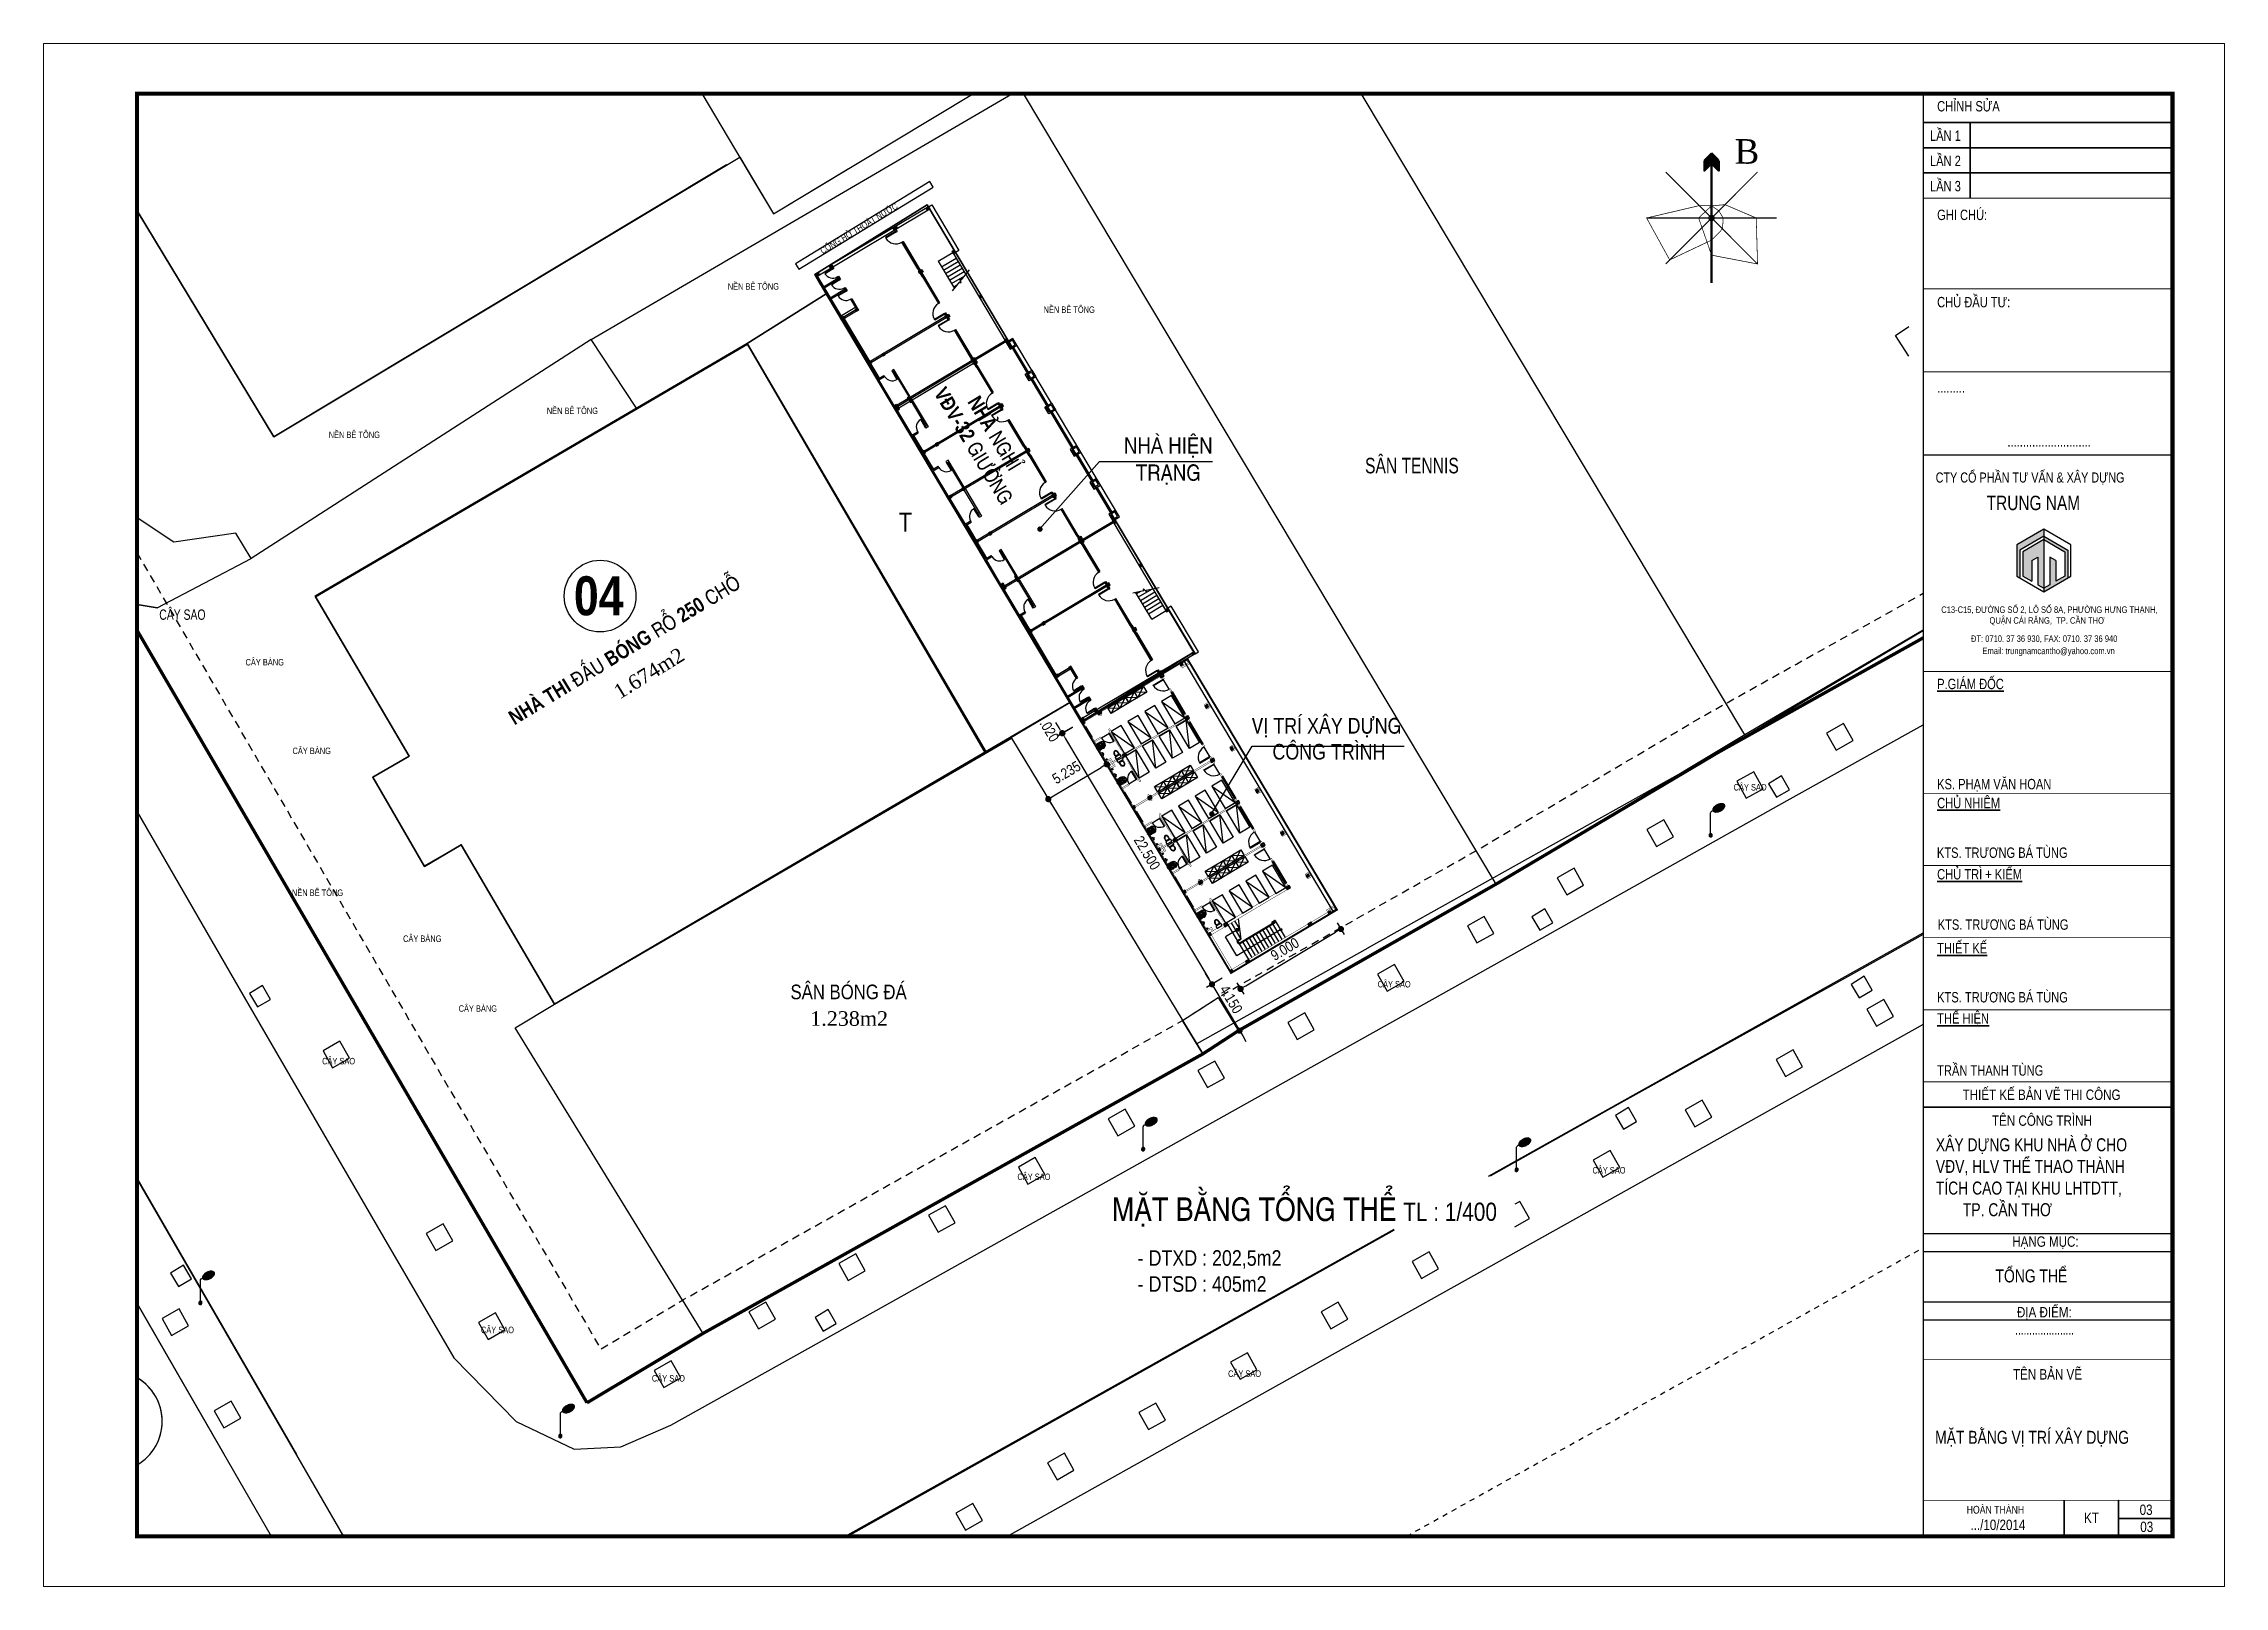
# Model space of a CAD drawing. Header units: millimetres. Extents: x 100 to 288, y -65 to 177.
# Drawn here: x 203.75 to 245.75, y 147.15 to 176.85 of the extents above; entities that cross this region are included whole.
import ezdxf
from ezdxf.enums import TextEntityAlignment as Align

# ---------------------------------------------------------------- set-up
doc = ezdxf.new("R2010")
doc.units = ezdxf.units.MM
doc.header["$LTSCALE"] = 0.3
doc.header["$MEASUREMENT"] = 0
doc.header["$PDMODE"] = 2
doc.linetypes.add('DASHDOTX2', pattern=[2, 1, -0.5, 0, -0.5])
doc.linetypes.add('DASHED2', pattern=[0.375, 0.25, -0.125])
doc.layers.get('0').update_dxf_attribs({"linetype": 'CONTINUOUS', "lineweight": 13})
doc.layers.get('DEFPOINTS').update_dxf_attribs({"linetype": 'CONTINUOUS', "lineweight": 13})
for name, color, linetype in [('CHUSO', 141, 'CONTINUOUS'), ('HATCH', 8, 'CONTINUOUS'), ('HATCH1', 8, 'CONTINUOUS'), ('KT', 8, 'CONTINUOUS'), ('Ky hieu', 7, 'CONTINUOUS'), ('LAYER 1', 1, 'CONTINUOUS'), ('LAYER 7', 7, 'CONTINUOUS'), ('LAYER1', 1, 'CONTINUOUS'), ('Layer2', 4, 'CONTINUOUS'), ('LAYER3', 34, 'CONTINUOUS'), ('LAYER4', 114, 'CONTINUOUS'), ('LAYER5', 5, 'CONTINUOUS'), ('LAYER7', 7, 'CONTINUOUS'), ('THAY', 4, 'CONTINUOUS'), ('THIETBI', 25, 'CONTINUOUS'), ('TUONG', 7, 'CONTINUOUS'), ('VB', 94, 'CONTINUOUS')]:
    doc.layers.add(name, color=color, linetype=linetype)
doc.styles.add('ATTR', font='romans.shx', dxfattribs={"width": 0.8, "height": 0.7})
doc.styles.add('AVO', font='VAVON.TTF')
doc.styles.add('DIM', font='VAVON.TTF')
doc.styles.add('HELVE-KT', font='VHELVCN.TTF')
doc.styles.add('VNI', font='VHELVCN.TTF')
doc.styles.add('VNI - HELVE', font='VBOOKMN.TTF', dxfattribs={"width": 0.8})
doc.linetypes.add('FENCELINE2', pattern='A,0.25,-0.1,[132,ltypeshp.shx,S=0.1,R=0,X=-0.1,Y=0],-0.1,1', length=1.45)
doc.dimstyles.new('1-400', dxfattribs={"dimtxt": 0.2, "dimasz": 0.12, "dimexe": 0.12, "dimexo": 0.2, "dimgap": 0.12, "dimtad": 1, "dimdec": 3, "dimlfac": 4, "dimzin": 4, "dimdsep": 46, "dimtxsty": 'HELVE-KT', "dimblk1": 'DOT', "dimblk2": 'DOT', "dimsah": 1, "dimcen": -0.18, "dimadec": 3, "dimazin": 0, "dimtfac": 1, "dimtdec": 3, "dimtmove": 2, "dimatfit": 3, "dimldrblk": 'DOT', "dimfxl": 0, "dimtolj": 1, "dimtzin": 4, "dimarcsym": 0})

msp = doc.modelspace()

# ---------------------------------------------------------------- texts
at = {"layer": 'HATCH1', "style": 'DIM', "width": 0.75}
msp.add_text('COÁNG HÔÛ THOAÙT NÖÔÙC', height=0.1250012, rotation=31.424688, dxfattribs=at).set_placement((218.75357, 172.78762))
for s, height, p in [('NEÀN BEÂ TOÂNG', 0.1250012, (216.92476, 172.10874)), ('NEÀN BEÂ TOÂNG', 0.1250012, (223.00734, 171.6616)), ('NEÀN BEÂ TOÂNG', 0.1250012, (213.4401, 169.71452)), ('NEÀN BEÂ TOÂNG', 0.1250012, (209.23965, 169.25318)), ('SAÂN TENNIS', 0.3000028, (229.19874, 168.57189)), ('CAÂY SAO', 0.200002, (205.97599, 165.75269)), ('CAÂY BAØNG', 0.125001, (207.63749, 164.87402)), ('CAÂY BAØNG', 0.125001, (208.54264, 163.16806)), ('CAÂY SAO', 0.125001, (236.29722, 162.46689)), ('NEÀN BEÂ TOÂNG', 0.1250012, (208.53119, 160.43698)), ('CAÂY BAØNG', 0.125001, (210.67149, 159.55186)), ('CAÂY SAO', 0.125001, (229.44159, 158.67542)), ('CAÂY BAØNG', 0.125001, (211.74201, 158.20693)), ('CAÂY SAO', 0.125001, (209.11219, 157.19433)), ('CAÂY SAO', 0.125001, (222.50329, 154.96759)), ('CAÂY SAO', 0.125001, (233.57884, 155.09355)), ('CAÂY SAO', 0.125001, (212.17154, 152.01953)), ('CAÂY SAO', 0.125001, (215.46387, 151.08765)), ('CAÂY SAO', 0.125001, (226.56037, 151.17751))]:
    msp.add_text(s, height=height, dxfattribs=at).set_placement(p)
at = {"layer": 'HATCH1', "linetype": 'DASHDOTX2', "width": 17.3044641, "attachment_point": 2}
for s, insert, char_height, rotation in [('{\\fVNI-Helve-Condense|b1|i0|c0|p2;NHAØ NGHÆ \\PVÑV-32 GIÖÔØNG}', (222.18337, 169.41698), 0.28125, 301.077035), ('{\\fVNI-Helve-Condense|b1|i0|c0|p2;\\H0.5625x;NHAØ THI ÑAÁU BOÙNG ROÅ 250 CHOÃ}', (214.86213, 165.29309), 0.5000024, 31.335783), ('{\\fTimes New Roman|b0|i0|c0|p18;1.674m2}', (215.33473, 164.84659), 0.28125, 31.335783)]:
    msp.add_mtext(s, dxfattribs=dict(at, insert=insert, char_height=char_height, rotation=rotation))
at = {"layer": 'HATCH1', "linetype": 'DASHDOTX2', "insert": (214.43977, 166.59001), "char_height": 0.7500035, "width": 17.3044641, "attachment_point": 2}
msp.add_mtext('{\\fVNI-Helve-Condense|b1|i0|c0|p2;04}', dxfattribs=at)
at = {"layer": 'KT', "linetype": 'DASHDOTX2', "char_height": 0.28125, "width": 17.3043823, "attachment_point": 2}
for s, insert in [('{\\fVNI-Helve-Condense|b0|i0|c0|p2;SAÂN BOÙNG ÑAÙ}', (219.25209, 158.72999)), ('{\\fTimes New Roman|b0|i0|c0|p18;1.238m2}', (219.26233, 158.21792))]:
    msp.add_mtext(s, dxfattribs=dict(at, insert=insert))
at = {"layer": 'LAYER 1', "linetype": 'Continuous', "ltscale": 0.4, "insert": (224.32461, 154.63213), "char_height": 0.2, "width": 10.8090428, "attachment_point": 1, "style": 'HELVE-KT'}
msp.add_mtext('{\\H2.25x;MAËT BAÈNG TOÅNG THEÅ}  {\\H1.75x;TL : 1/400}', dxfattribs=at)
at = {"layer": 'LAYER 7', "lineweight": 35, "width": 5.3196514, "attachment_point": 1, "style": 'VNI - HELVE'}
for s, insert, char_height in [('MAËT BAÈNG VÒ TRÍ XAÂY DÖÏNG', (240.17788, 150.13987), 0.25), ('{\\fVNI-Helve|b0|i0|c0|p2;03}', (244.11666, 148.72004), 0.2)]:
    msp.add_mtext(s, dxfattribs=dict(at, insert=insert, char_height=char_height))
at = {"layer": 'LAYER1', "linetype": 'DASHDOTX2', "width": 4.5314814, "attachment_point": 2}
for s, insert, char_height in [('{\\fVNI-Helve-Condense|b0|i0|c0|p2;NHAØ HIEÄN \\PTRAÏNG}', (225.40859, 169.26437), 0.3125015), ('{\\fVNI-Helve-Condense|b0|i0|c0|p2;VÒ TRÍ XAÂY DÖÏNG \\P COÂNG TRÌNH}', (228.45565, 163.86311), 0.3)]:
    msp.add_mtext(s, dxfattribs=dict(at, insert=insert, char_height=char_height))
at = {"layer": 'LAYER1', "linetype": 'Continuous', "ltscale": 0.05, "insert": (224.81981, 153.61723), "char_height": 0.3, "width": 17.4622, "attachment_point": 1, "style": 'HELVE-KT'}
msp.add_mtext('- DTXD : 202,5m2\\P- DTSD : 405m2', dxfattribs=at)

# ---------------------------------------------------------------- blocks, each defined once
blk = doc.blocks.new('Cot den')
at = {"layer": 'Ky hieu', "color": 5, "linetype": 'Continuous'}
for p, q in [((474185.99, 1112245.09), (474186.05, 1112245.17)), ((474186.05, 1112245.17), (474186.13, 1112245.23)), ((474186.13, 1112245.23), (474186.19, 1112245.25)), ((474185.96, 1112245.03), (474185.99, 1112245.09)), ((474185.96, 1112242.67), (474185.96, 1112245.03))]:
    blk.add_line(p, q, dxfattribs=at)
mesh = blk.add_polyface(dxfattribs=at)
corners = [(474186.29, 1112245.16), (474186.24, 1112245.2), (474186.32, 1112245.15), (474186.22, 1112245.22), (474186.39, 1112245.12), (474186.2, 1112245.25), (474186.43, 1112245.12), (474186.19, 1112245.29), (474186.49, 1112245.1), (474186.18, 1112245.32), (474186.53, 1112245.11), (474186.19, 1112245.36), (474186.6, 1112245.11), (474186.19, 1112245.39), (474186.63, 1112245.11), (474186.2, 1112245.43), (474186.71, 1112245.12), (474186.22, 1112245.48), (474186.77, 1112245.14), (474186.25, 1112245.53), (474186.84, 1112245.16), (474186.27, 1112245.57), (474186.9, 1112245.18), (474186.31, 1112245.62), (474186.97, 1112245.21), (474186.34, 1112245.65), (474187.02, 1112245.24), (474186.4, 1112245.7), (474187.09, 1112245.27), (474186.43, 1112245.73), (474187.12, 1112245.3), (474186.5, 1112245.78), (474187.2, 1112245.35), (474186.54, 1112245.8), (474187.23, 1112245.38), (474186.61, 1112245.84), (474187.28, 1112245.42), (474186.66, 1112245.87), (474187.31, 1112245.46), (474186.73, 1112245.9), (474187.35, 1112245.51), (474186.79, 1112245.92), (474187.38, 1112245.55), (474186.85, 1112245.94), (474187.4, 1112245.6), (474186.92, 1112245.96), (474187.42, 1112245.64), (474186.99, 1112245.97), (474187.44, 1112245.69), (474187.03, 1112245.97), (474187.44, 1112245.72), (474187.1, 1112245.97), (474187.44, 1112245.76), (474187.13, 1112245.97), (474187.43, 1112245.79), (474187.42, 1112245.82), (474187.2, 1112245.96), (474187.42, 1112245.82), (474187.4, 1112245.85), (474187.24, 1112245.96), (474187.38, 1112245.88), (474187.3, 1112245.93), (474187.33, 1112245.92)]
mesh.append_faces([[corners[k] for k in face] for face in [(0, 0, 2, 1), (1, 2, 4, 3), (3, 4, 6, 5), (5, 6, 8, 7), (7, 8, 10, 9), (9, 10, 12, 11), (11, 12, 14, 13), (13, 14, 16, 15), (15, 16, 18, 17), (17, 18, 20, 19), (19, 20, 22, 21), (21, 22, 24, 23), (23, 24, 26, 25), (25, 26, 28, 27), (27, 28, 30, 29), (29, 30, 32, 31), (31, 32, 34, 33), (33, 34, 36, 35), (35, 36, 38, 37), (37, 38, 40, 39), (39, 40, 42, 41), (41, 42, 44, 43), (43, 44, 46, 45), (45, 46, 48, 47), (47, 48, 50, 49), (49, 50, 52, 51), (51, 52, 54, 53), (53, 54, 57, 56), (56, 55, 58, 59), (59, 58, 60, 61), (61, 60, 62, 62)]], dxfattribs={"vtx0": -1, "vtx2": -1, "color": 5})
mesh = blk.add_polyface(dxfattribs=at)
corners = [(474185.87, 1112242.53), (474185.86, 1112242.54), (474185.9, 1112242.51), (474185.85, 1112242.55), (474185.91, 1112242.51), (474185.83, 1112242.57), (474185.93, 1112242.5), (474185.82, 1112242.58), (474185.94, 1112242.5), (474185.82, 1112242.59), (474185.96, 1112242.5), (474185.81, 1112242.61), (474185.98, 1112242.5), (474185.8, 1112242.62), (474186, 1112242.5), (474185.8, 1112242.64), (474186.01, 1112242.51), (474185.8, 1112242.66), (474186.03, 1112242.51), (474185.8, 1112242.67), (474186.04, 1112242.52), (474185.8, 1112242.67), (474186.06, 1112242.53), (474185.8, 1112242.69), (474186.06, 1112242.54), (474185.8, 1112242.7), (474186.08, 1112242.55), (474185.81, 1112242.72), (474186.09, 1112242.56), (474185.81, 1112242.73), (474186.11, 1112242.58), (474185.82, 1112242.75), (474186.11, 1112242.58), (474185.82, 1112242.76), (474186.12, 1112242.61), (474185.84, 1112242.78), (474186.12, 1112242.62), (474185.85, 1112242.79), (474186.13, 1112242.64), (474185.86, 1112242.8), (474186.13, 1112242.65), (474185.87, 1112242.81), (474186.13, 1112242.67), (474185.89, 1112242.82), (474186.13, 1112242.68), (474185.9, 1112242.83), (474186.13, 1112242.7), (474185.92, 1112242.83), (474186.13, 1112242.72), (474185.93, 1112242.84), (474186.12, 1112242.73), (474185.95, 1112242.84), (474186.11, 1112242.75), (474185.96, 1112242.84), (474186.11, 1112242.76), (474185.99, 1112242.84), (474186.1, 1112242.77), (474186, 1112242.84), (474186.08, 1112242.79), (474186.02, 1112242.83), (474186.07, 1112242.8), (474186.03, 1112242.83), (474186.06, 1112242.81)]
mesh.append_faces([[corners[k] for k in face] for face in [(0, 0, 2, 1), (1, 2, 4, 3), (3, 4, 6, 5), (5, 6, 8, 7), (7, 8, 10, 9), (9, 10, 12, 11), (11, 12, 14, 13), (13, 14, 16, 15), (15, 16, 18, 17), (17, 18, 20, 19), (21, 20, 22, 23), (23, 22, 24, 25), (25, 24, 26, 27), (27, 26, 28, 29), (29, 28, 30, 31), (31, 30, 32, 33), (33, 32, 34, 35), (35, 34, 36, 37), (37, 36, 38, 39), (39, 38, 40, 41), (41, 40, 42, 43), (43, 42, 44, 45), (45, 44, 46, 47), (47, 46, 48, 49), (49, 48, 50, 51), (51, 50, 52, 53), (53, 52, 54, 55), (55, 54, 56, 57), (57, 56, 58, 59), (59, 58, 60, 61), (61, 60, 62, 62)]], dxfattribs={"vtx0": -1, "vtx2": -1, "color": 5})
blk = doc.blocks.new('Nha tam')
at = {"layer": 'HATCH1', "style": 'VNI'}
blk.add_text('T', height=2, dxfattribs=at).set_placement((474231.77, 1112286.52, 0.05), align=Align.MIDDLE)
blk = doc.blocks.new('TOILET')
at = {"layer": 'THIETBI', "linetype": 'Continuous'}
for p, q in [((2.2, 0), (-2.2, 0)), ((-2.5, -0.2), (-2.5, -1.8)), ((-2.2, -2), (2.2, -2)), ((-1.3, -2.7), (1.3, -2.7)), ((-1, -2.5), (-1, -2.7)), ((-0.9, -2.5), (-1, -2.5)), ((-1, -2.7), (-0.9, -2.7)), ((-0.9, -2.7), (-0.9, -2.5)), ((0.9, -2.7), (0.9, -2.5)), ((0.9, -2.5), (1, -2.5)), ((1, -2.7), (0.9, -2.7)), ((1, -2.5), (1, -2.7)), ((2.5, -1.8), (2.5, -0.2))]:
    blk.add_line(p, q, dxfattribs=at)
for centre, radius, start, end in [((-2.2, -0.2), 0.25, 90, 180), ((2.2, -0.2), 0.25, 0, 90), ((-2.2, -1.8), 0.25, 180, 270), ((2.6, -4), 4.58, 164.9269, 180), ((2.6, -4), 4.58, 180, 195.0731), ((1.3, -3.7), 3.23, 149.0966, 164.9269), ((1.3, -4.4), 3.23, 195.0731, 213.0315), ((2.6, -4), 4.18, 164.9269, 180), ((2.6, -4), 4.18, 180, 195.0731), ((1.3, -3.7), 2.83, 160.176, 164.9269), ((1.3, -4.4), 2.83, 195.0731, 213.0315), ((0.5, -4.9), 2.26, 213.0315, 237.5002), ((0.5, -4.9), 1.86, 213.0315, 237.5002), ((0, -5.7), 1.29, 237.5002, 270), ((0, -5.7), 0.893, 237.5002, 270), ((0, -5.7), 0.893, 270, 302.4998), ((0, -5.7), 1.29, 270, 302.4998), ((-0.5, -4.9), 1.86, 302.4998, 326.9685), ((-0.5, -4.9), 2.26, 302.4998, 326.9685), ((-1.3, -4.4), 2.83, 326.9685, 344.9269), ((-1.3, -3.7), 2.83, 15.0731, 19.824), ((-1.3, -3.7), 3.23, 15.0731, 30.9034), ((-2.6, -4), 4.18, 0, 15.0731), ((-2.6, -4), 4.18, 344.9269, 360), ((-1.3, -4.4), 3.23, 326.9685, 344.9269), ((-2.6, -4), 4.58, 360, 15.0731), ((-2.6, -4), 4.58, 344.9269, 0), ((2.2, -1.8), 0.25, 270, 0)]:
    blk.add_arc(centre, radius, start, end, dxfattribs=at)
blk = doc.blocks.new('la')
at = {"layer": 'THIETBI', "linetype": 'Continuous'}
for p, q in [((-5933, 607097), (-5955, 607330)), ((-5944, 607224), (-5944, 607230)), ((-5467, 607097), (-5933, 607097)), ((-5700, 607139), (-5859, 607139)), ((-5859, 607122), (-5541, 607122)), ((-5759, 607200), (-5715, 607200)), ((-5759, 607183), (-5759, 607200)), ((-5759, 607167), (-5759, 607183)), ((-5700, 607167), (-5759, 607167)), ((-5700, 607278), (-5735, 607278)), ((-5720, 607192), (-5728, 607192)), ((-5728, 607175), (-5672, 607175)), ((-5726, 607183), (-5717, 607183)), ((-5710, 607250), (-5715, 607196)), ((-5700, 607309), (-5700, 607252)), ((-5665, 607278), (-5700, 607278)), ((-5641, 607167), (-5700, 607167)), ((-5541, 607139), (-5700, 607139)), ((-5685, 607196), (-5690, 607250)), ((-5685, 607200), (-5641, 607200)), ((-5675, 607183), (-5684, 607183)), ((-5672, 607192), (-5680, 607192)), ((-5641, 607200), (-5641, 607183)), ((-5641, 607183), (-5641, 607167)), ((-5446, 607330), (-5467, 607097)), ((-5456, 607230), (-5456, 607224))]:
    blk.add_line(p, q, dxfattribs=at)
for centre, radius in [((-5743, 607183), 17), ((-5700, 607278), 21.2), ((-5700, 607278), 17), ((-5658, 607183), 17)]:
    blk.add_circle(centre, radius, dxfattribs=at)
for centre, radius, start, end in [((-5810, 607330), 145, 180, 190.38886), ((-5859, 607224), 84.9, 180, 270), ((-5859, 607224), 102, 218.24525, 270), ((-5787, 607339), 103, 150.43772, 180), ((-5787, 607339), 103, 180, 209.56228), ((-5744, 607315), 152, 126.13941, 150.43772), ((-5744, 607363), 152, 209.56228, 233.86059), ((-5717, 607278), 198, 106.82985, 126.13941), ((-5717, 607401), 198, 233.86059, 253.17015), ((-5699, 607218), 261, 90, 106.82985), ((-5699, 607460), 261, 253.17015, 266.45866), ((-5720, 607196), 4.24, 270, 354.39294), ((-5700, 607232), 20, 59.74729, 120.25271), ((-5699, 607218), 261, 73.17015, 90), ((-5699, 607460), 261, 273.0264, 286.82985), ((-5680, 607196), 4.24, 185.60706, 270), ((-5681, 607278), 198, 53.86059, 73.17015), ((-5681, 607401), 198, 286.82985, 306.13941), ((-5653, 607315), 152, 29.56228, 53.86059), ((-5653, 607363), 152, 306.13941, 330.43772), ((-5541, 607224), 84.9, 270, 0), ((-5541, 607224), 102, 270, 321.75475), ((-5611, 607339), 103, 0, 29.56228), ((-5611, 607339), 103, 330.43772, 0)]:
    blk.add_arc(centre, radius, start, end, dxfattribs=at)
blk.add_spline([(-5446, 607330), (-5488, 607436), (-5558, 607489), (-5649, 607517), (-5751, 607517), (-5842, 607489), (-5912, 607436), (-5950, 607366), (-5955, 607330)], degree=3, dxfattribs=at)
blk = doc.blocks.new('WALFCT1T')
for p, q in [((-5.5, -1), (-5, -1)), ((-5.5, -2), (-5.5, -1)), ((-2.5, -2), (-5.5, -2)), ((-5, -2), (-5, -2.5)), ((-5, -2.5), (-3, -2.5)), ((-3, -1), (-2.5, -1)), ((-3, -2.5), (-3, -2)), ((-2.5, -1), (-2.5, -2)), ((-1, -0.5), (1, -0.5)), ((0.75, -5.5), (-0.75, -5.5)), ((2.5, -1), (3, -1)), ((2.5, -2), (2.5, -1)), ((5.5, -2), (2.5, -2)), ((3, -2), (3, -2.5)), ((3, -2.5), (5, -2.5)), ((5, -1), (5.5, -1)), ((5, -2.5), (5, -2)), ((5.5, -1), (5.5, -2))]:
    blk.add_line(p, q)
for points in [[(-3, 0), (-3, -1), (-5, -1), (-5, 0)], [(-0.25, -0.5), (-0.25, 0), (0.25, 0), (0.25, -0.5)], [(5, 0), (5, -1), (3, -1), (3, 0)]]:
    blk.add_lwpolyline(points, close=True)
for centre, start, end in [((-13.2658, -3.6195), 351.4554, 14.26943), ((13.2658, -3.6195), 165.7306, 188.5446)]:
    blk.add_arc(centre, 12.6562, start, end)
at = {"style": 'ATTR', "width": 0.8, "flags": 9}
blk.add_attdef('ESTCODE', (0, 0), '', height=0.7, dxfattribs=at)
blk = doc.blocks.new('NXM')
at = {"layer": 'LAYER7', "ltscale": 5}
h = blk.add_hatch(color=256, dxfattribs=at)
h.paths.add_polyline_path([(-121877.87, 340602.76), (-121877.77, 340602.86), (-121877.97, 340602.86)])
h.paths.add_polyline_path([(-121877.87, 340602.76), (-121877.97, 340602.86), (-121877.97, 340602.66)])
h.paths.add_polyline_path([(-121877.77, 340602.66), (-121877.87, 340602.76), (-121877.97, 340602.66)])
h.paths.add_polyline_path([(-121877.77, 340602.66), (-121877.77, 340602.86), (-121877.87, 340602.76)])
h = blk.add_hatch(color=256, dxfattribs=at)
h.paths.add_polyline_path([(-121874.57, 340602.76), (-121874.47, 340602.86), (-121874.67, 340602.86)])
h.paths.add_polyline_path([(-121874.57, 340602.76), (-121874.67, 340602.86), (-121874.67, 340602.66)])
h.paths.add_polyline_path([(-121874.47, 340602.66), (-121874.57, 340602.76), (-121874.67, 340602.66)])
h.paths.add_polyline_path([(-121874.47, 340602.66), (-121874.47, 340602.86), (-121874.57, 340602.76)])
h = blk.add_hatch(color=256, dxfattribs=at)
h.paths.add_polyline_path([(-121870.77, 340602.76), (-121870.67, 340602.86), (-121870.87, 340602.86)])
h.paths.add_polyline_path([(-121870.77, 340602.76), (-121870.87, 340602.86), (-121870.87, 340602.66)])
h.paths.add_polyline_path([(-121870.67, 340602.66), (-121870.77, 340602.76), (-121870.87, 340602.66)])
h.paths.add_polyline_path([(-121870.67, 340602.66), (-121870.67, 340602.86), (-121870.77, 340602.76)])
h = blk.add_hatch(color=256, dxfattribs=at)
h.paths.add_polyline_path([(-121866.97, 340602.76), (-121866.87, 340602.86), (-121867.07, 340602.86)])
h.paths.add_polyline_path([(-121866.97, 340602.76), (-121867.07, 340602.86), (-121867.07, 340602.66)])
h.paths.add_polyline_path([(-121866.87, 340602.66), (-121866.97, 340602.76), (-121867.07, 340602.66)])
h.paths.add_polyline_path([(-121866.87, 340602.66), (-121866.87, 340602.86), (-121866.97, 340602.76)])
h = blk.add_hatch(color=256, dxfattribs=at)
h.paths.add_polyline_path([(-121863.17, 340602.76), (-121863.07, 340602.86), (-121863.27, 340602.86)])
h.paths.add_polyline_path([(-121863.17, 340602.76), (-121863.27, 340602.86), (-121863.27, 340602.66)])
h.paths.add_polyline_path([(-121863.07, 340602.66), (-121863.17, 340602.76), (-121863.27, 340602.66)])
h.paths.add_polyline_path([(-121863.07, 340602.66), (-121863.07, 340602.86), (-121863.17, 340602.76)])
h = blk.add_hatch(color=256, dxfattribs=at)
h.paths.add_polyline_path([(-121859.37, 340602.76), (-121859.27, 340602.86), (-121859.47, 340602.86)])
h.paths.add_polyline_path([(-121859.37, 340602.76), (-121859.47, 340602.86), (-121859.47, 340602.66)])
h.paths.add_polyline_path([(-121859.27, 340602.66), (-121859.37, 340602.76), (-121859.47, 340602.66)])
h.paths.add_polyline_path([(-121859.27, 340602.66), (-121859.27, 340602.86), (-121859.37, 340602.76)])
h = blk.add_hatch(color=256, dxfattribs=at)
h.paths.add_polyline_path([(-121855.57, 340602.76), (-121855.47, 340602.86), (-121855.67, 340602.86)])
h.paths.add_polyline_path([(-121855.57, 340602.76), (-121855.67, 340602.86), (-121855.67, 340602.66)])
h.paths.add_polyline_path([(-121855.47, 340602.66), (-121855.57, 340602.76), (-121855.67, 340602.66)])
h.paths.add_polyline_path([(-121855.47, 340602.66), (-121855.47, 340602.86), (-121855.57, 340602.76)])
h = blk.add_hatch(color=256, dxfattribs=at)
h.paths.add_polyline_path([(-121877.77, 340601.46), (-121877.97, 340601.46), (-121877.87, 340601.31)])
h.paths.add_polyline_path([(-121877.97, 340601.16), (-121877.87, 340601.31), (-121877.97, 340601.46)], flags=16)
h.paths.add_polyline_path([(-121877.97, 340601.46), (-121877.97, 340601.16), (-121877.87, 340601.31)])
h.paths.add_polyline_path([(-121877.87, 340601.31), (-121877.97, 340601.16), (-121877.77, 340601.16)])
h = blk.add_hatch(color=256, dxfattribs=at)
h.paths.add_polyline_path([(-121874.47, 340601.46), (-121874.67, 340601.46), (-121874.57, 340601.31)])
h.paths.add_polyline_path([(-121874.67, 340601.16), (-121874.57, 340601.31), (-121874.67, 340601.46)])
h.paths.add_polyline_path([(-121874.67, 340601.46), (-121874.67, 340601.16), (-121874.57, 340601.31)])
h.paths.add_polyline_path([(-121874.57, 340601.31), (-121874.67, 340601.16), (-121874.47, 340601.16)])
h = blk.add_hatch(color=256, dxfattribs=at)
h.paths.add_polyline_path([(-121870.67, 340601.46), (-121870.87, 340601.46), (-121870.77, 340601.31)])
h.paths.add_polyline_path([(-121870.87, 340601.16), (-121870.77, 340601.31), (-121870.87, 340601.46)])
h = blk.add_hatch(color=256, dxfattribs=at)
h.paths.add_polyline_path([(-121866.87, 340601.46), (-121867.07, 340601.46), (-121866.97, 340601.31)])
h.paths.add_polyline_path([(-121867.07, 340601.16), (-121866.97, 340601.31), (-121867.07, 340601.46)])
h = blk.add_hatch(color=256, dxfattribs=at)
h.paths.add_polyline_path([(-121863.07, 340601.46), (-121863.27, 340601.46), (-121863.17, 340601.31)])
h.paths.add_polyline_path([(-121863.27, 340601.16), (-121863.17, 340601.31), (-121863.27, 340601.46)])
h = blk.add_hatch(color=256, dxfattribs=at)
h.paths.add_polyline_path([(-121859.27, 340601.46), (-121859.47, 340601.46), (-121859.37, 340601.31)])
h.paths.add_polyline_path([(-121859.47, 340601.16), (-121859.37, 340601.31), (-121859.47, 340601.46)])
h = blk.add_hatch(color=256, dxfattribs=at)
h.paths.add_polyline_path([(-121855.47, 340601.46), (-121855.67, 340601.46), (-121855.57, 340601.31)])
h.paths.add_polyline_path([(-121855.67, 340601.16), (-121855.57, 340601.31), (-121855.67, 340601.46)])
h = blk.add_hatch(color=256, dxfattribs=at)
h.paths.add_polyline_path([(-121877.77, 340595.86), (-121877.97, 340595.86), (-121877.87, 340595.71)])
h.paths.add_polyline_path([(-121877.97, 340595.56), (-121877.87, 340595.71), (-121877.97, 340595.86)])
h = blk.add_hatch(color=256, dxfattribs=at)
h.paths.add_polyline_path([(-121874.47, 340595.86), (-121874.67, 340595.86), (-121874.57, 340595.71)])
h.paths.add_polyline_path([(-121874.67, 340595.56), (-121874.57, 340595.71), (-121874.67, 340595.86)])
h = blk.add_hatch(color=256, dxfattribs=at)
h.paths.add_polyline_path([(-121870.67, 340595.86), (-121870.87, 340595.86), (-121870.77, 340595.71)])
h.paths.add_polyline_path([(-121870.87, 340595.56), (-121870.77, 340595.71), (-121870.87, 340595.86)])
h = blk.add_hatch(color=256, dxfattribs=at)
h.paths.add_polyline_path([(-121866.87, 340595.86), (-121867.07, 340595.86), (-121866.97, 340595.71)])
h.paths.add_polyline_path([(-121867.07, 340595.56), (-121866.97, 340595.71), (-121867.07, 340595.86)], flags=17)
h.paths.add_polyline_path([(-121867.07, 340595.86), (-121867.07, 340595.56), (-121866.97, 340595.71)])
h = blk.add_hatch(color=256, dxfattribs=at)
h.paths.add_polyline_path([(-121863.07, 340595.86), (-121863.27, 340595.86), (-121863.17, 340595.71)])
h.paths.add_polyline_path([(-121863.27, 340595.56), (-121863.17, 340595.71), (-121863.27, 340595.86)])
h.paths.add_polyline_path([(-121863.27, 340595.86), (-121863.27, 340595.56), (-121863.17, 340595.71)])
h = blk.add_hatch(color=256, dxfattribs=at)
h.paths.add_polyline_path([(-121859.27, 340595.86), (-121859.47, 340595.86), (-121859.37, 340595.71)])
h.paths.add_polyline_path([(-121859.47, 340595.56), (-121859.37, 340595.71), (-121859.47, 340595.86)])
h = blk.add_hatch(color=256, dxfattribs=at)
h.paths.add_polyline_path([(-121855.47, 340595.86), (-121855.67, 340595.86), (-121855.57, 340595.71)])
h.paths.add_polyline_path([(-121855.67, 340595.56), (-121855.57, 340595.71), (-121855.67, 340595.86)])
h.paths.add_polyline_path([(-121855.67, 340595.86), (-121855.67, 340595.56), (-121855.57, 340595.71)])
h = blk.add_hatch(color=256, dxfattribs=at)
h.paths.add_polyline_path([(-121877.87, 340593.96), (-121877.77, 340594.06), (-121877.97, 340594.06)])
h.paths.add_polyline_path([(-121877.87, 340593.96), (-121877.97, 340594.06), (-121877.97, 340593.86)])
h.paths.add_polyline_path([(-121877.77, 340593.86), (-121877.87, 340593.96), (-121877.97, 340593.86)])
h.paths.add_polyline_path([(-121877.77, 340593.86), (-121877.77, 340594.06), (-121877.87, 340593.96)])
h = blk.add_hatch(color=256, dxfattribs=at)
h.paths.add_polyline_path([(-121877.87, 340593.96), (-121877.77, 340594.06), (-121877.97, 340594.06)])
h.paths.add_polyline_path([(-121877.87, 340593.96), (-121877.97, 340594.06), (-121877.97, 340593.86)])
h.paths.add_polyline_path([(-121877.77, 340593.86), (-121877.87, 340593.96), (-121877.97, 340593.86)])
h.paths.add_polyline_path([(-121877.77, 340593.86), (-121877.77, 340594.06), (-121877.87, 340593.96)])
h = blk.add_hatch(color=256, dxfattribs=at)
h.paths.add_polyline_path([(-121874.57, 340593.96), (-121874.47, 340594.06), (-121874.67, 340594.06)])
h.paths.add_polyline_path([(-121874.57, 340593.96), (-121874.67, 340594.06), (-121874.67, 340593.86)])
h.paths.add_polyline_path([(-121874.47, 340593.86), (-121874.57, 340593.96), (-121874.67, 340593.86)])
h.paths.add_polyline_path([(-121874.47, 340593.86), (-121874.47, 340594.06), (-121874.57, 340593.96)])
h = blk.add_hatch(color=256, dxfattribs=at)
h.paths.add_polyline_path([(-121874.57, 340593.96), (-121874.47, 340594.06), (-121874.67, 340594.06)])
h.paths.add_polyline_path([(-121874.57, 340593.96), (-121874.67, 340594.06), (-121874.67, 340593.86)])
h.paths.add_polyline_path([(-121874.47, 340593.86), (-121874.57, 340593.96), (-121874.67, 340593.86)])
h.paths.add_polyline_path([(-121874.47, 340593.86), (-121874.47, 340594.06), (-121874.57, 340593.96)])
h = blk.add_hatch(color=256, dxfattribs=at)
h.paths.add_polyline_path([(-121870.77, 340593.96), (-121870.67, 340594.06), (-121870.87, 340594.06)])
h.paths.add_polyline_path([(-121870.77, 340593.96), (-121870.87, 340594.06), (-121870.87, 340593.86)])
h.paths.add_polyline_path([(-121870.67, 340593.86), (-121870.77, 340593.96), (-121870.87, 340593.86)])
h.paths.add_polyline_path([(-121870.67, 340593.86), (-121870.67, 340594.06), (-121870.77, 340593.96)])
h = blk.add_hatch(color=256, dxfattribs=at)
h.paths.add_polyline_path([(-121870.77, 340593.96), (-121870.67, 340594.06), (-121870.87, 340594.06)])
h.paths.add_polyline_path([(-121870.77, 340593.96), (-121870.87, 340594.06), (-121870.87, 340593.86)])
h.paths.add_polyline_path([(-121870.67, 340593.86), (-121870.77, 340593.96), (-121870.87, 340593.86)])
h.paths.add_polyline_path([(-121870.67, 340593.86), (-121870.67, 340594.06), (-121870.77, 340593.96)])
h = blk.add_hatch(color=256, dxfattribs=at)
h.paths.add_polyline_path([(-121866.97, 340593.96), (-121866.87, 340594.06), (-121867.07, 340594.06)])
h.paths.add_polyline_path([(-121866.97, 340593.96), (-121867.07, 340594.06), (-121867.07, 340593.86)])
h.paths.add_polyline_path([(-121866.87, 340593.86), (-121866.97, 340593.96), (-121867.07, 340593.86)])
h.paths.add_polyline_path([(-121866.87, 340593.86), (-121866.87, 340594.06), (-121866.97, 340593.96)])
h = blk.add_hatch(color=256, dxfattribs=at)
h.paths.add_polyline_path([(-121866.97, 340593.96), (-121866.87, 340594.06), (-121867.07, 340594.06)])
h.paths.add_polyline_path([(-121866.97, 340593.96), (-121867.07, 340594.06), (-121867.07, 340593.86)])
h.paths.add_polyline_path([(-121866.87, 340593.86), (-121866.97, 340593.96), (-121867.07, 340593.86)])
h.paths.add_polyline_path([(-121866.87, 340593.86), (-121866.87, 340594.06), (-121866.97, 340593.96)])
h = blk.add_hatch(color=256, dxfattribs=at)
h.paths.add_polyline_path([(-121863.17, 340593.96), (-121863.07, 340594.06), (-121863.27, 340594.06)])
h.paths.add_polyline_path([(-121863.17, 340593.96), (-121863.27, 340594.06), (-121863.27, 340593.86)])
h.paths.add_polyline_path([(-121863.07, 340593.86), (-121863.17, 340593.96), (-121863.27, 340593.86)])
h.paths.add_polyline_path([(-121863.07, 340593.86), (-121863.07, 340594.06), (-121863.17, 340593.96)])
h = blk.add_hatch(color=256, dxfattribs=at)
h.paths.add_polyline_path([(-121863.17, 340593.96), (-121863.07, 340594.06), (-121863.27, 340594.06)])
h.paths.add_polyline_path([(-121863.17, 340593.96), (-121863.27, 340594.06), (-121863.27, 340593.86)])
h.paths.add_polyline_path([(-121863.07, 340593.86), (-121863.17, 340593.96), (-121863.27, 340593.86)])
h.paths.add_polyline_path([(-121863.07, 340593.86), (-121863.07, 340594.06), (-121863.17, 340593.96)])
h = blk.add_hatch(color=256, dxfattribs=at)
h.paths.add_polyline_path([(-121859.37, 340593.96), (-121859.27, 340594.06), (-121859.47, 340594.06)])
h.paths.add_polyline_path([(-121859.37, 340593.96), (-121859.47, 340594.06), (-121859.47, 340593.86)])
h.paths.add_polyline_path([(-121859.27, 340593.86), (-121859.37, 340593.96), (-121859.47, 340593.86)])
h.paths.add_polyline_path([(-121859.27, 340593.86), (-121859.27, 340594.06), (-121859.37, 340593.96)])
h = blk.add_hatch(color=256, dxfattribs=at)
h.paths.add_polyline_path([(-121859.37, 340593.96), (-121859.27, 340594.06), (-121859.47, 340594.06)])
h.paths.add_polyline_path([(-121859.37, 340593.96), (-121859.47, 340594.06), (-121859.47, 340593.86)])
h.paths.add_polyline_path([(-121859.27, 340593.86), (-121859.37, 340593.96), (-121859.47, 340593.86)])
h.paths.add_polyline_path([(-121859.27, 340593.86), (-121859.27, 340594.06), (-121859.37, 340593.96)])
h = blk.add_hatch(color=256, dxfattribs=at)
h.paths.add_polyline_path([(-121855.57, 340593.96), (-121855.47, 340594.06), (-121855.67, 340594.06)])
h.paths.add_polyline_path([(-121855.57, 340593.96), (-121855.67, 340594.06), (-121855.67, 340593.86)])
h.paths.add_polyline_path([(-121855.47, 340593.86), (-121855.57, 340593.96), (-121855.67, 340593.86)])
h.paths.add_polyline_path([(-121855.47, 340593.86), (-121855.47, 340594.06), (-121855.57, 340593.96)])
h = blk.add_hatch(color=256, dxfattribs=at)
h.paths.add_polyline_path([(-121855.57, 340593.96), (-121855.47, 340594.06), (-121855.67, 340594.06)])
h.paths.add_polyline_path([(-121855.57, 340593.96), (-121855.67, 340594.06), (-121855.67, 340593.86)])
h.paths.add_polyline_path([(-121855.47, 340593.86), (-121855.57, 340593.96), (-121855.67, 340593.86)])
h.paths.add_polyline_path([(-121855.47, 340593.86), (-121855.47, 340594.06), (-121855.57, 340593.96)])
at = {"layer": 'LAYER 1', "ltscale": 5}
for p, q in [((-121877.07, 340597.86), (-121877.07, 340601.81)), ((-121877.07, 340601.81), (-121875.37, 340601.81)), ((-121875.37, 340600.56), (-121875.37, 340601.81)), ((-121874.08, 340602.68), (-121874.18, 340602.68)), ((-121874.08, 340602.73), (-121874.08, 340602.63)), ((-121867.46, 340602.68), (-121867.36, 340602.68)), ((-121867.41, 340602.73), (-121867.41, 340602.63)), ((-121866.48, 340602.68), (-121866.58, 340602.68)), ((-121866.53, 340602.73), (-121866.53, 340602.63)), ((-121859.86, 340602.68), (-121859.76, 340602.68)), ((-121859.81, 340602.73), (-121859.81, 340602.63)), ((-121858.88, 340602.68), (-121858.98, 340602.68)), ((-121858.93, 340602.73), (-121858.93, 340602.63)), ((-121874.67, 340600.26), (-121876.12, 340600.88)), ((-121875.37, 340600.56), (-121875.48, 340600.79)), ((-121875.37, 340600.56), (-121875.26, 340600.79))]:
    blk.add_line(p, q, dxfattribs=at)
for centre, radius in [((-121874.08, 340602.68), 0.05), ((-121867.41, 340602.68), 0.05), ((-121866.53, 340602.68), 0.05), ((-121859.81, 340602.68), 0.05), ((-121858.93, 340602.68), 0.05), ((-121877.07, 340597.86), 0.0877)]:
    blk.add_circle(centre, radius, dxfattribs=at)
at = {"layer": 'LAYER5', "linetype": 'Continuous'}
for p, q in [((-121871.12, 340602.86), (-121872.12, 340602.86)), ((-121872.12, 340602.81), (-121871.12, 340602.81)), ((-121871.12, 340602.76), (-121872.12, 340602.76)), ((-121871.62, 340602.86), (-121871.62, 340602.76)), ((-121870.42, 340602.86), (-121869.42, 340602.86)), ((-121869.42, 340602.81), (-121870.42, 340602.81)), ((-121870.42, 340602.76), (-121869.42, 340602.76)), ((-121869.92, 340602.86), (-121869.92, 340602.76)), ((-121863.52, 340602.86), (-121864.52, 340602.86)), ((-121864.52, 340602.81), (-121863.52, 340602.81)), ((-121863.52, 340602.76), (-121864.52, 340602.76)), ((-121864.02, 340602.86), (-121864.02, 340602.76)), ((-121862.82, 340602.86), (-121861.82, 340602.86)), ((-121861.82, 340602.81), (-121862.82, 340602.81)), ((-121862.82, 340602.76), (-121861.82, 340602.76)), ((-121862.32, 340602.86), (-121862.32, 340602.76)), ((-121855.92, 340602.86), (-121856.92, 340602.86)), ((-121856.92, 340602.81), (-121855.92, 340602.81)), ((-121855.92, 340602.76), (-121856.92, 340602.76)), ((-121856.42, 340602.86), (-121856.42, 340602.76)), ((-121876.37, 340601.16), (-121876.37, 340597.96)), ((-121876.32, 340601.21), (-121876.12, 340601.21)), ((-121876.32, 340601.16), (-121876.12, 340601.16)), ((-121876.32, 340601.16), (-121876.32, 340597.96)), ((-121876.12, 340601.16), (-121876.12, 340600.88)), ((-121876.07, 340601.16), (-121876.07, 340600.86)), ((-121872.22, 340595.76), (-121874.22, 340595.76)), ((-121874.22, 340595.71), (-121872.22, 340595.71)), ((-121872.22, 340595.66), (-121874.22, 340595.66)), ((-121873.72, 340595.76), (-121873.72, 340595.66)), ((-121873.22, 340595.76), (-121873.22, 340595.66)), ((-121872.72, 340595.76), (-121872.72, 340595.66)), ((-121869.32, 340595.76), (-121867.32, 340595.76)), ((-121867.32, 340595.71), (-121869.32, 340595.71)), ((-121869.32, 340595.66), (-121867.32, 340595.66)), ((-121868.82, 340595.76), (-121868.82, 340595.66)), ((-121868.32, 340595.76), (-121868.32, 340595.66)), ((-121867.82, 340595.76), (-121867.82, 340595.66)), ((-121864.62, 340595.76), (-121866.62, 340595.76)), ((-121866.62, 340595.71), (-121864.62, 340595.71)), ((-121864.62, 340595.66), (-121866.62, 340595.66)), ((-121866.12, 340595.76), (-121866.12, 340595.66)), ((-121865.62, 340595.76), (-121865.62, 340595.66)), ((-121865.12, 340595.76), (-121865.12, 340595.66)), ((-121861.72, 340595.76), (-121859.72, 340595.76)), ((-121859.72, 340595.71), (-121861.72, 340595.71)), ((-121861.72, 340595.66), (-121859.72, 340595.66)), ((-121861.22, 340595.76), (-121861.22, 340595.66)), ((-121860.72, 340595.76), (-121860.72, 340595.66)), ((-121860.22, 340595.76), (-121860.22, 340595.66)), ((-121857.02, 340595.76), (-121859.02, 340595.76)), ((-121859.02, 340595.71), (-121857.02, 340595.71)), ((-121857.02, 340595.66), (-121859.02, 340595.66))]:
    blk.add_line(p, q, dxfattribs=at)
for points in [[(-121872.47, 340601.46), (-121872.47, 340601.5), (-121873.17, 340601.5), (-121873.17, 340601.46)], [(-121869.02, 340601.46), (-121869.02, 340601.5), (-121868.32, 340601.5), (-121868.32, 340601.46)], [(-121864.92, 340601.46), (-121864.92, 340601.5), (-121865.62, 340601.5), (-121865.62, 340601.46)], [(-121861.42, 340601.46), (-121861.42, 340601.5), (-121860.72, 340601.5), (-121860.72, 340601.46)], [(-121857.32, 340601.46), (-121857.32, 340601.5), (-121858.02, 340601.5), (-121858.02, 340601.46)], [(-121871.07, 340595.76), (-121871.11, 340595.76), (-121871.11, 340596.66), (-121871.07, 340596.66)], [(-121870.47, 340595.76), (-121870.43, 340595.76), (-121870.43, 340596.66), (-121870.47, 340596.66)], [(-121863.47, 340595.76), (-121863.51, 340595.76), (-121863.51, 340596.66), (-121863.47, 340596.66)], [(-121862.87, 340595.76), (-121862.83, 340595.76), (-121862.83, 340596.66), (-121862.87, 340596.66)], [(-121855.87, 340595.76), (-121855.91, 340595.76), (-121855.91, 340596.66), (-121855.87, 340596.66)]]:
    blk.add_lwpolyline(points, close=True, dxfattribs=at)
for centre, radius, start, end in [((-121872.49, 340601.48), 0.68, 88.3153, 181.6847), ((-121869, 340601.48), 0.68, 358.3153, 91.6847), ((-121864.94, 340601.48), 0.68, 88.3153, 181.6847), ((-121861.4, 340601.48), 0.68, 358.3153, 91.6847), ((-121857.34, 340601.48), 0.68, 88.3153, 181.6847), ((-121876.32, 340601.16), 0.05, 90, 180), ((-121876.12, 340601.16), 0.05, 0, 90), ((-121876.34, 340597.96), 0.025, 180, 0), ((-121871.07, 340595.76), 0.904, 90.2526, 180), ((-121870.47, 340595.76), 0.904, 360, 89.7474), ((-121863.47, 340595.76), 0.904, 90.2526, 180), ((-121862.87, 340595.76), 0.904, 360, 89.7474), ((-121855.87, 340595.76), 0.904, 90.2526, 180)]:
    blk.add_arc(centre, radius, start, end, dxfattribs=at)
at = {"layer": 'LAYER7', "ltscale": 5}
for p, q in [((-121877.97, 340602.86), (-121877.77, 340602.66)), ((-121877.77, 340602.86), (-121877.97, 340602.66)), ((-121874.67, 340602.86), (-121874.47, 340602.66)), ((-121874.47, 340602.86), (-121874.67, 340602.66)), ((-121872.47, 340602.16), (-121872.47, 340601.46)), ((-121870.87, 340602.86), (-121870.67, 340602.66)), ((-121870.67, 340602.86), (-121870.87, 340602.66)), ((-121869.02, 340602.16), (-121869.02, 340601.46)), ((-121867.07, 340602.86), (-121866.87, 340602.66)), ((-121866.87, 340602.86), (-121867.07, 340602.66)), ((-121864.92, 340602.16), (-121864.92, 340601.46)), ((-121863.27, 340602.86), (-121863.07, 340602.66)), ((-121863.07, 340602.86), (-121863.27, 340602.66)), ((-121861.42, 340602.16), (-121861.42, 340601.46)), ((-121859.47, 340602.86), (-121859.27, 340602.66)), ((-121859.27, 340602.86), (-121859.47, 340602.66)), ((-121857.32, 340602.16), (-121857.32, 340601.46)), ((-121855.67, 340602.86), (-121855.47, 340602.66)), ((-121855.47, 340602.86), (-121855.67, 340602.66)), ((-121877.97, 340601.46), (-121877.77, 340601.16)), ((-121877.77, 340601.46), (-121877.97, 340601.16)), ((-121877.77, 340601.16), (-121876.37, 340601.16)), ((-121877.77, 340600.86), (-121876.37, 340600.86)), ((-121877.77, 340600.56), (-121876.37, 340600.56)), ((-121877.77, 340600.26), (-121876.37, 340600.26)), ((-121877.77, 340599.96), (-121876.37, 340599.96)), ((-121876.07, 340601.16), (-121874.67, 340601.16)), ((-121876.07, 340600.86), (-121874.67, 340600.86)), ((-121875.37, 340600.56), (-121874.67, 340600.56)), ((-121874.67, 340601.46), (-121874.47, 340601.16)), ((-121874.47, 340601.46), (-121874.67, 340601.16)), ((-121870.87, 340601.46), (-121870.67, 340601.16)), ((-121870.67, 340601.46), (-121870.87, 340601.16)), ((-121867.07, 340601.46), (-121866.87, 340601.16)), ((-121866.87, 340601.46), (-121867.07, 340601.16)), ((-121863.27, 340601.46), (-121863.07, 340601.16)), ((-121863.07, 340601.46), (-121863.27, 340601.16)), ((-121859.47, 340601.46), (-121859.27, 340601.16)), ((-121859.27, 340601.46), (-121859.47, 340601.16)), ((-121855.67, 340601.46), (-121855.47, 340601.16)), ((-121855.47, 340601.46), (-121855.67, 340601.16)), ((-121877.77, 340599.66), (-121876.37, 340599.66)), ((-121877.77, 340599.36), (-121876.37, 340599.36)), ((-121877.77, 340599.06), (-121876.37, 340599.06)), ((-121877.77, 340598.76), (-121876.37, 340598.76)), ((-121877.77, 340598.46), (-121876.37, 340598.46)), ((-121877.77, 340598.16), (-121876.37, 340598.16)), ((-121876.32, 340598.16), (-121876.22, 340598.16)), ((-121876.22, 340598.16), (-121876.22, 340597.91)), ((-121877.77, 340597.86), (-121876.27, 340597.86)), ((-121877.97, 340595.86), (-121877.77, 340595.56)), ((-121877.77, 340595.86), (-121877.97, 340595.56)), ((-121877.97, 340595.56), (-121877.97, 340593.86)), ((-121874.67, 340595.86), (-121874.47, 340595.56)), ((-121874.47, 340595.86), (-121874.67, 340595.56)), ((-121871.97, 340595.76), (-121871.07, 340595.76)), ((-121870.87, 340595.86), (-121870.67, 340595.56)), ((-121870.67, 340595.86), (-121870.87, 340595.56)), ((-121869.57, 340595.76), (-121870.47, 340595.76)), ((-121867.07, 340595.86), (-121866.87, 340595.56)), ((-121866.87, 340595.86), (-121867.07, 340595.56)), ((-121864.37, 340595.76), (-121863.47, 340595.76)), ((-121863.27, 340595.86), (-121863.07, 340595.56)), ((-121863.07, 340595.86), (-121863.27, 340595.56)), ((-121861.97, 340595.76), (-121862.87, 340595.76)), ((-121859.47, 340595.86), (-121859.27, 340595.56)), ((-121859.27, 340595.86), (-121859.47, 340595.56)), ((-121856.77, 340595.76), (-121855.87, 340595.76)), ((-121855.67, 340595.86), (-121855.47, 340595.56)), ((-121855.47, 340595.86), (-121855.67, 340595.56)), ((-121855.47, 340595.66), (-121855.47, 340593.86)), ((-121877.97, 340594.06), (-121877.77, 340593.86)), ((-121877.77, 340594.06), (-121877.97, 340593.86)), ((-121877.97, 340594.06), (-121877.77, 340593.86)), ((-121877.77, 340594.06), (-121877.97, 340593.86)), ((-121877.97, 340593.66), (-121855.47, 340593.66)), ((-121877.97, 340593.36), (-121855.47, 340593.36)), ((-121874.67, 340594.06), (-121874.47, 340593.86)), ((-121874.47, 340594.06), (-121874.67, 340593.86)), ((-121874.67, 340594.06), (-121874.47, 340593.86)), ((-121874.47, 340594.06), (-121874.67, 340593.86)), ((-121870.87, 340594.06), (-121870.67, 340593.86)), ((-121870.67, 340594.06), (-121870.87, 340593.86)), ((-121870.87, 340594.06), (-121870.67, 340593.86)), ((-121870.67, 340594.06), (-121870.87, 340593.86)), ((-121867.07, 340594.06), (-121866.87, 340593.86)), ((-121866.87, 340594.06), (-121867.07, 340593.86)), ((-121867.07, 340594.06), (-121866.87, 340593.86)), ((-121866.87, 340594.06), (-121867.07, 340593.86)), ((-121863.27, 340594.06), (-121863.07, 340593.86)), ((-121863.07, 340594.06), (-121863.27, 340593.86)), ((-121863.27, 340594.06), (-121863.07, 340593.86)), ((-121863.07, 340594.06), (-121863.27, 340593.86)), ((-121859.47, 340594.06), (-121859.27, 340593.86)), ((-121859.27, 340594.06), (-121859.47, 340593.86)), ((-121859.47, 340594.06), (-121859.27, 340593.86)), ((-121859.27, 340594.06), (-121859.47, 340593.86)), ((-121855.67, 340594.06), (-121855.47, 340593.86)), ((-121855.47, 340594.06), (-121855.67, 340593.86)), ((-121855.67, 340594.06), (-121855.47, 340593.86)), ((-121855.47, 340594.06), (-121855.67, 340593.86))]:
    blk.add_line(p, q, dxfattribs=at)
at = {"layer": 'LAYER7', "ltscale": 5, "const_width": 0.03}
for points in [[(-121877.97, 340595.56), (-121877.97, 340602.86)], [(-121877.97, 340602.86), (-121874.57, 340602.86)], [(-121877.77, 340602.86), (-121877.77, 340595.56)], [(-121877.77, 340602.66), (-121874.67, 340602.66)], [(-121874.67, 340602.86), (-121874.67, 340595.66)], [(-121872.12, 340602.86), (-121874.57, 340602.86)], [(-121872.12, 340602.76), (-121874.57, 340602.76)], [(-121874.47, 340602.86), (-121874.47, 340595.66)], [(-121874.47, 340602.36), (-121874.17, 340602.36), (-121874.17, 340602.76)], [(-121874.47, 340602.46), (-121874.27, 340602.46), (-121874.27, 340602.76)], [(-121872.47, 340602.16), (-121872.47, 340602.76)], [(-121872.47, 340602.76), (-121872.47, 340602.16)], [(-121872.47, 340602.16), (-121872.37, 340602.16)], [(-121872.37, 340602.16), (-121872.37, 340602.76)], [(-121872.37, 340602.16), (-121872.37, 340602.76)], [(-121870.77, 340602.86), (-121871.12, 340602.86)], [(-121870.77, 340602.76), (-121871.12, 340602.76)], [(-121870.82, 340602.86), (-121870.82, 340595.66)], [(-121870.77, 340602.86), (-121870.42, 340602.86)], [(-121870.77, 340602.76), (-121870.42, 340602.76)], [(-121870.72, 340602.86), (-121870.72, 340595.66)], [(-121869.42, 340602.86), (-121866.97, 340602.86)], [(-121869.42, 340602.76), (-121866.97, 340602.76)], [(-121869.12, 340602.16), (-121869.12, 340602.76)], [(-121869.12, 340602.16), (-121869.12, 340602.76)], [(-121869.02, 340602.16), (-121869.12, 340602.16)], [(-121869.02, 340602.16), (-121869.02, 340602.76)], [(-121869.02, 340602.76), (-121869.02, 340602.16)], [(-121867.02, 340602.36), (-121867.32, 340602.36), (-121867.32, 340602.76)], [(-121867.02, 340602.46), (-121867.22, 340602.46), (-121867.22, 340602.76)], [(-121867.02, 340602.86), (-121867.02, 340595.66)], [(-121864.52, 340602.86), (-121866.97, 340602.86)], [(-121864.52, 340602.76), (-121866.97, 340602.76)], [(-121866.92, 340602.86), (-121866.92, 340595.66)], [(-121866.92, 340602.46), (-121866.72, 340602.46), (-121866.72, 340602.76)], [(-121866.92, 340602.36), (-121866.62, 340602.36), (-121866.62, 340602.76)], [(-121864.92, 340602.16), (-121864.92, 340602.76)], [(-121864.92, 340602.76), (-121864.92, 340602.16)], [(-121864.92, 340602.16), (-121864.82, 340602.16)], [(-121864.82, 340602.16), (-121864.82, 340602.76)], [(-121864.82, 340602.16), (-121864.82, 340602.76)], [(-121863.17, 340602.86), (-121863.52, 340602.86)], [(-121863.17, 340602.76), (-121863.52, 340602.76)], [(-121863.22, 340602.86), (-121863.22, 340595.66)], [(-121863.17, 340602.86), (-121862.82, 340602.86)], [(-121863.17, 340602.76), (-121862.82, 340602.76)], [(-121863.12, 340602.86), (-121863.12, 340595.66)], [(-121861.82, 340602.86), (-121859.37, 340602.86)], [(-121861.82, 340602.76), (-121859.37, 340602.76)], [(-121861.52, 340602.16), (-121861.52, 340602.76)], [(-121861.52, 340602.16), (-121861.52, 340602.76)], [(-121861.42, 340602.16), (-121861.52, 340602.16)], [(-121861.42, 340602.16), (-121861.42, 340602.76)], [(-121861.42, 340602.76), (-121861.42, 340602.16)], [(-121859.42, 340602.36), (-121859.72, 340602.36), (-121859.72, 340602.76)], [(-121859.42, 340602.46), (-121859.62, 340602.46), (-121859.62, 340602.76)], [(-121859.42, 340602.86), (-121859.42, 340595.66)], [(-121859.37, 340602.86), (-121856.92, 340602.86)], [(-121859.37, 340602.76), (-121856.92, 340602.76)], [(-121859.32, 340602.86), (-121859.32, 340595.66)], [(-121859.32, 340602.46), (-121859.12, 340602.46), (-121859.12, 340602.76)], [(-121859.32, 340602.36), (-121859.02, 340602.36), (-121859.02, 340602.76)], [(-121857.32, 340602.16), (-121857.32, 340602.76)], [(-121857.32, 340602.76), (-121857.32, 340602.16)], [(-121857.32, 340602.16), (-121857.22, 340602.16)], [(-121857.22, 340602.16), (-121857.22, 340602.76)], [(-121857.22, 340602.16), (-121857.22, 340602.76)], [(-121855.92, 340602.86), (-121855.47, 340602.86)], [(-121855.92, 340602.76), (-121855.57, 340602.76)], [(-121855.57, 340602.76), (-121855.57, 340595.76)], [(-121855.47, 340602.86), (-121855.47, 340595.66)], [(-121874.47, 340601.26), (-121872.37, 340601.26)], [(-121872.47, 340601.36), (-121872.47, 340601.46)], [(-121872.47, 340601.46), (-121872.47, 340601.36)], [(-121872.47, 340601.46), (-121872.37, 340601.46)], [(-121872.42, 340601.26), (-121872.22, 340601.26)], [(-121872.37, 340601.36), (-121872.37, 340601.46)], [(-121872.37, 340601.36), (-121872.37, 340601.46)], [(-121872.37, 340601.36), (-121872.22, 340601.36)], [(-121871.02, 340601.36), (-121870.82, 340601.36)], [(-121871.02, 340601.26), (-121870.82, 340601.26)], [(-121870.52, 340601.36), (-121870.72, 340601.36)], [(-121870.52, 340601.26), (-121870.72, 340601.26)], [(-121869.12, 340601.36), (-121869.32, 340601.36)], [(-121869.12, 340601.26), (-121869.32, 340601.26)], [(-121869.12, 340601.36), (-121869.12, 340601.46)], [(-121869.12, 340601.36), (-121869.12, 340601.46)], [(-121869.02, 340601.46), (-121869.12, 340601.46)], [(-121867.02, 340601.26), (-121869.12, 340601.26)], [(-121869.02, 340601.36), (-121869.02, 340601.46)], [(-121869.02, 340601.46), (-121869.02, 340601.36)], [(-121866.92, 340601.26), (-121864.82, 340601.26)], [(-121864.92, 340601.36), (-121864.92, 340601.46)], [(-121864.92, 340601.46), (-121864.92, 340601.36)], [(-121864.92, 340601.46), (-121864.82, 340601.46)], [(-121864.82, 340601.36), (-121864.82, 340601.46)], [(-121864.82, 340601.36), (-121864.82, 340601.46)], [(-121864.82, 340601.36), (-121864.62, 340601.36)], [(-121864.82, 340601.26), (-121864.62, 340601.26)], [(-121863.42, 340601.36), (-121863.22, 340601.36)], [(-121863.42, 340601.26), (-121863.22, 340601.26)], [(-121862.92, 340601.36), (-121863.12, 340601.36)], [(-121862.92, 340601.26), (-121863.12, 340601.26)], [(-121861.52, 340601.36), (-121861.72, 340601.36)], [(-121861.52, 340601.26), (-121861.72, 340601.26)], [(-121861.52, 340601.36), (-121861.52, 340601.46)], [(-121861.52, 340601.36), (-121861.52, 340601.46)], [(-121861.42, 340601.46), (-121861.52, 340601.46)], [(-121859.42, 340601.26), (-121861.52, 340601.26)], [(-121861.42, 340601.36), (-121861.42, 340601.46)], [(-121861.42, 340601.46), (-121861.42, 340601.36)], [(-121859.32, 340601.26), (-121857.22, 340601.26)], [(-121857.32, 340601.36), (-121857.32, 340601.46)], [(-121857.32, 340601.46), (-121857.32, 340601.36)], [(-121857.32, 340601.46), (-121857.22, 340601.46)], [(-121857.22, 340601.36), (-121857.22, 340601.46)], [(-121857.22, 340601.36), (-121857.22, 340601.46)], [(-121857.22, 340601.36), (-121857.02, 340601.36)], [(-121857.22, 340601.26), (-121857.02, 340601.26)], [(-121855.82, 340601.36), (-121855.57, 340601.36)], [(-121855.82, 340601.26), (-121855.57, 340601.26)], [(-121877.97, 340595.56), (-121877.97, 340593.86), (-121877.77, 340593.86), (-121877.77, 340595.56)], [(-121874.57, 340595.76), (-121874.22, 340595.76)], [(-121874.57, 340595.66), (-121874.22, 340595.66)], [(-121872.22, 340595.76), (-121871.97, 340595.76)], [(-121872.22, 340595.66), (-121871.97, 340595.66)], [(-121871.97, 340595.76), (-121871.97, 340595.66)], [(-121871.07, 340595.76), (-121870.77, 340595.76)], [(-121871.07, 340595.76), (-121871.07, 340595.66)], [(-121871.07, 340595.66), (-121870.77, 340595.66)], [(-121870.47, 340595.76), (-121870.77, 340595.76)], [(-121870.47, 340595.66), (-121870.77, 340595.66)], [(-121870.47, 340595.76), (-121870.47, 340595.66)], [(-121869.32, 340595.76), (-121869.57, 340595.76)], [(-121869.57, 340595.76), (-121869.57, 340595.66)], [(-121869.32, 340595.66), (-121869.57, 340595.66)], [(-121866.97, 340595.76), (-121867.32, 340595.76)], [(-121866.97, 340595.66), (-121867.32, 340595.66)], [(-121866.97, 340595.76), (-121866.62, 340595.76)], [(-121866.97, 340595.66), (-121866.62, 340595.66)], [(-121864.62, 340595.76), (-121864.37, 340595.76)], [(-121864.62, 340595.66), (-121864.37, 340595.66)], [(-121864.37, 340595.76), (-121864.37, 340595.66)], [(-121863.47, 340595.76), (-121863.17, 340595.76)], [(-121863.47, 340595.76), (-121863.47, 340595.66)], [(-121863.47, 340595.66), (-121863.17, 340595.66)], [(-121862.87, 340595.76), (-121863.17, 340595.76)], [(-121862.87, 340595.66), (-121863.17, 340595.66)], [(-121862.87, 340595.76), (-121862.87, 340595.66)], [(-121861.72, 340595.76), (-121861.97, 340595.76)], [(-121861.97, 340595.76), (-121861.97, 340595.66)], [(-121861.72, 340595.66), (-121861.97, 340595.66)], [(-121859.37, 340595.76), (-121859.72, 340595.76)], [(-121859.37, 340595.66), (-121859.72, 340595.66)], [(-121859.37, 340595.76), (-121859.02, 340595.76)], [(-121859.37, 340595.66), (-121859.02, 340595.66)], [(-121857.02, 340595.76), (-121856.77, 340595.76)], [(-121857.02, 340595.66), (-121856.77, 340595.66)], [(-121856.77, 340595.76), (-121856.77, 340595.66)], [(-121855.87, 340595.76), (-121855.57, 340595.76)], [(-121855.87, 340595.76), (-121855.87, 340595.66)], [(-121855.87, 340595.66), (-121855.57, 340595.66)]]:
    blk.add_lwpolyline(points, dxfattribs=at)
at = {"layer": 'LAYER7', "ltscale": 5}
for points in [[(-121877.97, 340602.66), (-121877.77, 340602.66), (-121877.77, 340602.86), (-121877.97, 340602.86)], [(-121874.67, 340602.66), (-121874.47, 340602.66), (-121874.47, 340602.86), (-121874.67, 340602.86)], [(-121870.87, 340602.66), (-121870.67, 340602.66), (-121870.67, 340602.86), (-121870.87, 340602.86)], [(-121867.07, 340602.66), (-121866.87, 340602.66), (-121866.87, 340602.86), (-121867.07, 340602.86)], [(-121863.27, 340602.66), (-121863.07, 340602.66), (-121863.07, 340602.86), (-121863.27, 340602.86)], [(-121859.47, 340602.66), (-121859.27, 340602.66), (-121859.27, 340602.86), (-121859.47, 340602.86)], [(-121855.67, 340602.66), (-121855.47, 340602.66), (-121855.47, 340602.86), (-121855.67, 340602.86)], [(-121877.97, 340601.16), (-121877.77, 340601.16), (-121877.77, 340601.46), (-121877.97, 340601.46)], [(-121874.67, 340601.16), (-121874.47, 340601.16), (-121874.47, 340601.46), (-121874.67, 340601.46)], [(-121870.87, 340601.16), (-121870.67, 340601.16), (-121870.67, 340601.46), (-121870.87, 340601.46)], [(-121867.07, 340601.16), (-121866.87, 340601.16), (-121866.87, 340601.46), (-121867.07, 340601.46)], [(-121863.27, 340601.16), (-121863.07, 340601.16), (-121863.07, 340601.46), (-121863.27, 340601.46)], [(-121859.47, 340601.16), (-121859.27, 340601.16), (-121859.27, 340601.46), (-121859.47, 340601.46)], [(-121855.67, 340601.16), (-121855.47, 340601.16), (-121855.47, 340601.46), (-121855.67, 340601.46)], [(-121877.97, 340595.56), (-121877.77, 340595.56), (-121877.77, 340595.86), (-121877.97, 340595.86)], [(-121874.67, 340595.56), (-121874.47, 340595.56), (-121874.47, 340595.86), (-121874.67, 340595.86)], [(-121870.87, 340595.56), (-121870.67, 340595.56), (-121870.67, 340595.86), (-121870.87, 340595.86)], [(-121867.07, 340595.56), (-121866.87, 340595.56), (-121866.87, 340595.86), (-121867.07, 340595.86)], [(-121863.27, 340595.56), (-121863.07, 340595.56), (-121863.07, 340595.86), (-121863.27, 340595.86)], [(-121859.47, 340595.56), (-121859.27, 340595.56), (-121859.27, 340595.86), (-121859.47, 340595.86)], [(-121855.67, 340595.56), (-121855.47, 340595.56), (-121855.47, 340595.86), (-121855.67, 340595.86)], [(-121877.97, 340593.86), (-121877.77, 340593.86), (-121877.77, 340594.06), (-121877.97, 340594.06)], [(-121877.97, 340593.86), (-121877.77, 340593.86), (-121877.77, 340594.06), (-121877.97, 340594.06)], [(-121874.67, 340593.86), (-121874.47, 340593.86), (-121874.47, 340594.06), (-121874.67, 340594.06)], [(-121874.67, 340593.86), (-121874.47, 340593.86), (-121874.47, 340594.06), (-121874.67, 340594.06)], [(-121870.87, 340593.86), (-121870.67, 340593.86), (-121870.67, 340594.06), (-121870.87, 340594.06)], [(-121870.87, 340593.86), (-121870.67, 340593.86), (-121870.67, 340594.06), (-121870.87, 340594.06)], [(-121867.07, 340593.86), (-121866.87, 340593.86), (-121866.87, 340594.06), (-121867.07, 340594.06)], [(-121867.07, 340593.86), (-121866.87, 340593.86), (-121866.87, 340594.06), (-121867.07, 340594.06)], [(-121863.27, 340593.86), (-121863.07, 340593.86), (-121863.07, 340594.06), (-121863.27, 340594.06)], [(-121863.27, 340593.86), (-121863.07, 340593.86), (-121863.07, 340594.06), (-121863.27, 340594.06)], [(-121859.47, 340593.86), (-121859.27, 340593.86), (-121859.27, 340594.06), (-121859.47, 340594.06)], [(-121859.47, 340593.86), (-121859.27, 340593.86), (-121859.27, 340594.06), (-121859.47, 340594.06)], [(-121855.67, 340593.86), (-121855.47, 340593.86), (-121855.47, 340594.06), (-121855.67, 340594.06)], [(-121855.67, 340593.86), (-121855.47, 340593.86), (-121855.47, 340594.06), (-121855.67, 340594.06)]]:
    blk.add_lwpolyline(points, close=True, dxfattribs=at)
at = {"layer": 'LAYER7', "ltscale": 5, "const_width": 0.03}
for points in [[(-121874.47, 340601.36), (-121872.47, 340601.36), (-121872.47, 340601.36), (-121874.47, 340601.36)], [(-121867.02, 340601.36), (-121869.02, 340601.36), (-121869.02, 340601.36), (-121867.02, 340601.36)], [(-121866.92, 340601.36), (-121864.92, 340601.36), (-121864.92, 340601.36), (-121866.92, 340601.36)], [(-121859.42, 340601.36), (-121861.42, 340601.36), (-121861.42, 340601.36), (-121859.42, 340601.36)], [(-121859.32, 340601.36), (-121857.32, 340601.36), (-121857.32, 340601.36), (-121859.32, 340601.36)], [(-121877.97, 340593.36), (-121877.57, 340593.36), (-121877.57, 340594.06), (-121877.97, 340594.06)], [(-121877.87, 340593.46), (-121877.67, 340593.46), (-121877.67, 340593.96), (-121877.87, 340593.96)], [(-121874.77, 340593.66), (-121874.37, 340593.66), (-121874.37, 340594.06), (-121874.77, 340594.06)], [(-121874.67, 340593.76), (-121874.47, 340593.76), (-121874.47, 340593.96), (-121874.67, 340593.96)], [(-121870.97, 340593.66), (-121870.57, 340593.66), (-121870.57, 340594.06), (-121870.97, 340594.06)], [(-121870.87, 340593.76), (-121870.67, 340593.76), (-121870.67, 340593.96), (-121870.87, 340593.96)], [(-121867.17, 340593.66), (-121866.77, 340593.66), (-121866.77, 340594.06), (-121867.17, 340594.06)], [(-121867.07, 340593.76), (-121866.87, 340593.76), (-121866.87, 340593.96), (-121867.07, 340593.96)], [(-121863.37, 340593.66), (-121862.97, 340593.66), (-121862.97, 340594.06), (-121863.37, 340594.06)], [(-121863.27, 340593.76), (-121863.07, 340593.76), (-121863.07, 340593.96), (-121863.27, 340593.96)], [(-121859.57, 340593.66), (-121859.17, 340593.66), (-121859.17, 340594.06), (-121859.57, 340594.06)], [(-121859.47, 340593.76), (-121859.27, 340593.76), (-121859.27, 340593.96), (-121859.47, 340593.96)], [(-121855.87, 340593.36), (-121855.47, 340593.36), (-121855.47, 340594.06), (-121855.87, 340594.06)], [(-121855.77, 340593.46), (-121855.57, 340593.46), (-121855.57, 340593.96), (-121855.77, 340593.96)]]:
    blk.add_lwpolyline(points, close=True, dxfattribs=at)
at = {"layer": 'LAYER7', "ltscale": 5}
blk.add_arc((-121876.27, 340597.91), 0.05, 270, 0, dxfattribs=at)
at = {"layer": 'THIETBI', "ltscale": 5}
for p, q in [((-121872.47, 340601.26), (-121874.47, 340600.36)), ((-121871.32, 340600.56), (-121870.82, 340599.76)), ((-121870.82, 340600.56), (-121871.32, 340599.76)), ((-121870.72, 340600.56), (-121870.22, 340599.76)), ((-121870.22, 340600.56), (-121870.72, 340599.76)), ((-121869.07, 340601.26), (-121867.07, 340600.36)), ((-121864.87, 340601.26), (-121866.87, 340600.36)), ((-121863.72, 340600.56), (-121863.22, 340599.76)), ((-121863.22, 340600.56), (-121863.72, 340599.76)), ((-121863.12, 340600.56), (-121862.62, 340599.76)), ((-121862.62, 340600.56), (-121863.12, 340599.76)), ((-121861.47, 340601.26), (-121859.47, 340600.36)), ((-121857.27, 340601.26), (-121859.27, 340600.36)), ((-121856.07, 340600.56), (-121855.57, 340599.76)), ((-121855.57, 340600.56), (-121856.07, 340599.76)), ((-121872.47, 340599.76), (-121874.47, 340598.86)), ((-121872.47, 340598.26), (-121874.47, 340597.36)), ((-121871.32, 340599.76), (-121870.82, 340598.96)), ((-121870.82, 340599.76), (-121871.32, 340598.96)), ((-121871.32, 340598.96), (-121870.82, 340598.16)), ((-121870.82, 340598.96), (-121871.32, 340598.16)), ((-121871.32, 340598.16), (-121870.82, 340597.36)), ((-121870.82, 340598.16), (-121871.32, 340597.36)), ((-121870.72, 340599.76), (-121870.22, 340598.96)), ((-121870.22, 340599.76), (-121870.72, 340598.96)), ((-121870.72, 340598.96), (-121870.22, 340598.16)), ((-121870.22, 340598.96), (-121870.72, 340598.16)), ((-121870.72, 340598.16), (-121870.22, 340597.36)), ((-121870.22, 340598.16), (-121870.72, 340597.36)), ((-121869.07, 340599.76), (-121867.07, 340598.86)), ((-121869.07, 340598.26), (-121867.07, 340597.36)), ((-121864.87, 340599.76), (-121866.87, 340598.86)), ((-121864.87, 340598.26), (-121866.87, 340597.36)), ((-121863.72, 340599.76), (-121863.22, 340598.96)), ((-121863.22, 340599.76), (-121863.72, 340598.96)), ((-121863.72, 340598.96), (-121863.22, 340598.16)), ((-121863.22, 340598.96), (-121863.72, 340598.16)), ((-121863.72, 340598.16), (-121863.22, 340597.36)), ((-121863.22, 340598.16), (-121863.72, 340597.36)), ((-121863.12, 340599.76), (-121862.62, 340598.96)), ((-121862.62, 340599.76), (-121863.12, 340598.96)), ((-121863.12, 340598.96), (-121862.62, 340598.16)), ((-121862.62, 340598.96), (-121863.12, 340598.16)), ((-121863.12, 340598.16), (-121862.62, 340597.36)), ((-121862.62, 340598.16), (-121863.12, 340597.36)), ((-121861.47, 340599.76), (-121859.47, 340598.86)), ((-121861.47, 340598.26), (-121859.47, 340597.36)), ((-121857.27, 340599.76), (-121859.27, 340598.86)), ((-121857.27, 340598.26), (-121859.27, 340597.36)), ((-121856.07, 340599.76), (-121855.57, 340598.96)), ((-121855.57, 340599.76), (-121856.07, 340598.96)), ((-121856.07, 340598.96), (-121855.57, 340598.16)), ((-121855.57, 340598.96), (-121856.07, 340598.16)), ((-121856.07, 340598.16), (-121855.57, 340597.36)), ((-121855.57, 340598.16), (-121856.07, 340597.36)), ((-121872.47, 340596.76), (-121874.47, 340595.86)), ((-121869.07, 340596.76), (-121867.07, 340595.86)), ((-121864.87, 340596.76), (-121866.87, 340595.86)), ((-121861.47, 340596.76), (-121859.47, 340595.86)), ((-121857.27, 340596.76), (-121859.27, 340595.86))]:
    blk.add_line(p, q, dxfattribs=at)
for points in [[(-121874.47, 340601.26), (-121874.47, 340600.36), (-121872.47, 340600.36), (-121872.47, 340601.26)], [(-121871.32, 340600.56), (-121870.82, 340600.56), (-121870.82, 340598.96), (-121871.32, 340598.96)], [(-121870.72, 340600.56), (-121870.22, 340600.56), (-121870.22, 340598.96), (-121870.72, 340598.96)], [(-121867.07, 340601.26), (-121867.07, 340600.36), (-121869.07, 340600.36), (-121869.07, 340601.26)], [(-121866.87, 340601.26), (-121866.87, 340600.36), (-121864.87, 340600.36), (-121864.87, 340601.26)], [(-121863.72, 340600.56), (-121863.22, 340600.56), (-121863.22, 340598.96), (-121863.72, 340598.96)], [(-121863.12, 340600.56), (-121862.62, 340600.56), (-121862.62, 340598.96), (-121863.12, 340598.96)], [(-121859.47, 340601.26), (-121859.47, 340600.36), (-121861.47, 340600.36), (-121861.47, 340601.26)], [(-121859.27, 340601.26), (-121859.27, 340600.36), (-121857.27, 340600.36), (-121857.27, 340601.26)], [(-121856.07, 340600.56), (-121855.57, 340600.56), (-121855.57, 340598.96), (-121856.07, 340598.96)], [(-121874.47, 340599.76), (-121874.47, 340598.86), (-121872.47, 340598.86), (-121872.47, 340599.76)], [(-121874.47, 340598.26), (-121874.47, 340597.36), (-121872.47, 340597.36), (-121872.47, 340598.26)], [(-121871.32, 340598.96), (-121870.82, 340598.96), (-121870.82, 340597.36), (-121871.32, 340597.36)], [(-121870.72, 340598.96), (-121870.22, 340598.96), (-121870.22, 340597.36), (-121870.72, 340597.36)], [(-121867.07, 340599.76), (-121867.07, 340598.86), (-121869.07, 340598.86), (-121869.07, 340599.76)], [(-121867.07, 340598.26), (-121867.07, 340597.36), (-121869.07, 340597.36), (-121869.07, 340598.26)], [(-121866.87, 340599.76), (-121866.87, 340598.86), (-121864.87, 340598.86), (-121864.87, 340599.76)], [(-121866.87, 340598.26), (-121866.87, 340597.36), (-121864.87, 340597.36), (-121864.87, 340598.26)], [(-121863.72, 340598.96), (-121863.22, 340598.96), (-121863.22, 340597.36), (-121863.72, 340597.36)], [(-121863.12, 340598.96), (-121862.62, 340598.96), (-121862.62, 340597.36), (-121863.12, 340597.36)], [(-121859.47, 340599.76), (-121859.47, 340598.86), (-121861.47, 340598.86), (-121861.47, 340599.76)], [(-121859.47, 340598.26), (-121859.47, 340597.36), (-121861.47, 340597.36), (-121861.47, 340598.26)], [(-121859.27, 340599.76), (-121859.27, 340598.86), (-121857.27, 340598.86), (-121857.27, 340599.76)], [(-121859.27, 340598.26), (-121859.27, 340597.36), (-121857.27, 340597.36), (-121857.27, 340598.26)], [(-121856.07, 340598.96), (-121855.57, 340598.96), (-121855.57, 340597.36), (-121856.07, 340597.36)], [(-121874.47, 340596.76), (-121874.47, 340595.86), (-121872.47, 340595.86), (-121872.47, 340596.76)], [(-121867.07, 340596.76), (-121867.07, 340595.86), (-121869.07, 340595.86), (-121869.07, 340596.76)], [(-121866.87, 340596.76), (-121866.87, 340595.86), (-121864.87, 340595.86), (-121864.87, 340596.76)], [(-121859.47, 340596.76), (-121859.47, 340595.86), (-121861.47, 340595.86), (-121861.47, 340596.76)], [(-121859.27, 340596.76), (-121859.27, 340595.86), (-121857.27, 340595.86), (-121857.27, 340596.76)]]:
    blk.add_lwpolyline(points, close=True, dxfattribs=at)
for points in [[(-121871.32, 340599.76), (-121870.82, 340599.76)], [(-121871.32, 340598.16), (-121870.82, 340598.16)], [(-121870.72, 340599.76), (-121870.22, 340599.76)], [(-121870.72, 340598.16), (-121870.22, 340598.16)], [(-121863.72, 340599.76), (-121863.22, 340599.76)], [(-121863.72, 340598.16), (-121863.22, 340598.16)], [(-121863.12, 340599.76), (-121862.62, 340599.76)], [(-121863.12, 340598.16), (-121862.62, 340598.16)], [(-121856.07, 340599.76), (-121855.57, 340599.76)], [(-121856.07, 340598.16), (-121855.57, 340598.16)]]:
    blk.add_lwpolyline(points, dxfattribs=at)
at = {"layer": 'TUONG', "linetype": 'ByBlock', "ltscale": 5, "const_width": 0.03}
for points in [[(-121872.12, 340602.76), (-121872.12, 340602.86)], [(-121871.12, 340602.76), (-121871.12, 340602.86)], [(-121870.42, 340602.76), (-121870.42, 340602.86)], [(-121869.42, 340602.76), (-121869.42, 340602.86)], [(-121864.52, 340602.76), (-121864.52, 340602.86)], [(-121863.52, 340602.76), (-121863.52, 340602.86)], [(-121862.82, 340602.76), (-121862.82, 340602.86)], [(-121861.82, 340602.76), (-121861.82, 340602.86)], [(-121856.92, 340602.76), (-121856.92, 340602.86)], [(-121855.92, 340602.76), (-121855.92, 340602.86)], [(-121872.22, 340601.26), (-121872.22, 340601.36)], [(-121871.02, 340601.26), (-121871.02, 340601.36)], [(-121870.52, 340601.26), (-121870.52, 340601.36)], [(-121869.32, 340601.26), (-121869.32, 340601.36)], [(-121864.62, 340601.26), (-121864.62, 340601.36)], [(-121863.42, 340601.26), (-121863.42, 340601.36)], [(-121862.92, 340601.26), (-121862.92, 340601.36)], [(-121861.72, 340601.26), (-121861.72, 340601.36)], [(-121857.02, 340601.26), (-121857.02, 340601.36)], [(-121855.82, 340601.26), (-121855.82, 340601.36)], [(-121874.22, 340595.66), (-121874.22, 340595.76)], [(-121872.22, 340595.66), (-121872.22, 340595.76)], [(-121869.32, 340595.66), (-121869.32, 340595.76)], [(-121867.32, 340595.66), (-121867.32, 340595.76)], [(-121866.62, 340595.66), (-121866.62, 340595.76)], [(-121864.62, 340595.66), (-121864.62, 340595.76)], [(-121861.72, 340595.66), (-121861.72, 340595.76)], [(-121859.72, 340595.66), (-121859.72, 340595.76)], [(-121859.02, 340595.66), (-121859.02, 340595.76)], [(-121857.02, 340595.66), (-121857.02, 340595.76)]]:
    blk.add_lwpolyline(points, dxfattribs=at)
at = {"layer": 'CHUSO', "linetype": 'Continuous', "yscale": 0.09000000002561137, "zscale": 0.09}
for p, xscale, rotation in [((-121874.47, 340601.8), 0.09000000002561137, 90), ((-121867.02, 340601.8), -0.09000000002561137, 270), ((-121866.92, 340601.8), 0.09000000002561137, 90), ((-121859.42, 340601.8), -0.09000000002561137, 270), ((-121859.32, 340601.8), 0.09000000002561137, 90)]:
    blk.add_blockref('TOILET', p, dxfattribs=dict(at, xscale=xscale, rotation=rotation))
at = {"layer": 'KT', "yscale": 0.0009999999310821295, "zscale": 0.001, "rotation": 180}
for p, xscale in [((-121878.65, 341209.86), 0.0009999999892897904), ((-121862.84, 341209.86), -0.0009999999892897904), ((-121871.1, 341209.86), 0.0009999999892897904), ((-121855.24, 341209.86), -0.0009999999892897904), ((-121863.5, 341209.86), 0.0009999999892897904)]:
    blk.add_blockref('la', p, dxfattribs=dict(at, xscale=xscale))
at = {"layer": 'LAYER3', "linetype": 'Continuous', "ltscale": 0.4, "yscale": 0.02000000001862645, "zscale": 0.02}
for p, xscale in [((-121873.57, 340602.73), -0.02000000001862645), ((-121867.92, 340602.73), 0.02000000001862645), ((-121866.02, 340602.73), -0.02000000001862645), ((-121860.32, 340602.73), 0.02000000001862645), ((-121858.42, 340602.73), -0.02000000001862645)]:
    blk.add_blockref('WALFCT1T', p, dxfattribs=dict(at, xscale=xscale))
blk = doc.blocks.new('_DOT')
at = {"color": 0, "linetype": 'ByBlock'}
blk.add_line((-0.5, 0), (-1, 0), dxfattribs=at)
at = {"color": 0, "linetype": 'ByBlock', "const_width": 0.5}
blk.add_lwpolyline([(-0.25, 0, 1), (0.25, 0, 1)], format="xyb", close=True, dxfattribs=at)
blk = doc.blocks.new('*D171')
at = {"layer": 'DEFPOINTS', "color": 0, "lineweight": -2, "ltscale": 5}
for p in [(224.082, 163.207), (224.222, 162.972), (222.958, 162.537)]:
    blk.add_point(p, dxfattribs=at)
at = {"layer": 'LAYER 1', "color": 0, "lineweight": -2, "ltscale": 5}
for p, q in [((224.184, 163.035), (224.284, 162.869)), ((223.201, 162.363), (224.119, 162.91)), ((223.06, 162.365), (223.159, 162.198))]:
    blk.add_line(p, q, dxfattribs=at)
at = {"layer": 'LAYER 1', "color": 0, "lineweight": -2, "ltscale": 5, "xscale": 0.12, "yscale": 0.12, "zscale": 0.12}
for p, rotation in [((224.222, 162.972), 30.81320597490616), ((223.098, 162.301), 210.8132059749062)]:
    blk.add_blockref('_DOT', p, dxfattribs=dict(at, rotation=rotation))
at = {"layer": 'LAYER 1', "color": 0, "ltscale": 5, "insert": (223.447, 162.815), "char_height": 0.2, "attachment_point": 5, "rotation": 30.8132, "style": 'HELVE-KT'}
blk.add_mtext('\\A1;5.235', dxfattribs=at)
blk = doc.blocks.new('*D172')
at = {"layer": 'DEFPOINTS', "color": 0, "lineweight": -2, "ltscale": 5}
for p in [(223.737, 163.786), (226.618, 158.955), (226.251, 158.736)]:
    blk.add_point(p, dxfattribs=at)
at = {"layer": 'LAYER 1', "color": 0, "lineweight": -2, "ltscale": 5}
for p, q in [((223.565, 163.683), (223.266, 163.505)), ((223.431, 163.464), (226.189, 158.839)), ((226.446, 158.852), (226.148, 158.674))]:
    blk.add_line(p, q, dxfattribs=at)
at = {"layer": 'LAYER 1', "color": 0, "lineweight": -2, "ltscale": 5, "xscale": 0.12, "yscale": 0.12, "zscale": 0.12}
for p, rotation in [((223.37, 163.567), 120.8132059783104), ((226.251, 158.736), 300.8132059783104)]:
    blk.add_blockref('_DOT', p, dxfattribs=dict(at, rotation=rotation))
at = {"layer": 'LAYER 1', "color": 0, "ltscale": 5, "insert": (225.001, 161.265), "char_height": 0.2, "attachment_point": 5, "rotation": 300.8132, "style": 'HELVE-KT'}
blk.add_mtext('\\A1;22.500', dxfattribs=at)
blk = doc.blocks.new('*D173')
at = {"layer": 'DEFPOINTS', "color": 0, "lineweight": -2, "ltscale": 5}
for p in [(226.511, 158.891), (227.156, 158.068), (226.782, 157.844)]:
    blk.add_point(p, dxfattribs=at)
at = {"layer": 'LAYER 1', "color": 0, "lineweight": -2, "ltscale": 5}
for p, q in [((226.189, 158.839), (226.128, 158.942)), ((226.339, 158.788), (226.147, 158.674)), ((226.251, 158.736), (226.782, 157.844)), ((226.985, 157.965), (226.679, 157.783)), ((226.844, 157.741), (226.905, 157.638))]:
    blk.add_line(p, q, dxfattribs=at)
at = {"layer": 'LAYER 1', "color": 0, "lineweight": -2, "ltscale": 5, "xscale": 0.12, "yscale": 0.12, "zscale": 0.12}
for p, rotation in [((226.251, 158.736), 300.8132059783104), ((226.782, 157.844), 120.8132059783104)]:
    blk.add_blockref('_DOT', p, dxfattribs=dict(at, rotation=rotation))
at = {"layer": 'LAYER 1', "color": 0, "ltscale": 5, "insert": (226.619, 158.446), "char_height": 0.2, "attachment_point": 5, "rotation": 300.8132, "style": 'HELVE-KT'}
blk.add_mtext('\\A1;4.150', dxfattribs=at)
blk = doc.blocks.new('*D174')
at = {"layer": 'DEFPOINTS', "color": 0, "lineweight": -2, "ltscale": 5}
for p in [(228.56, 160.091), (228.734, 159.8), (226.628, 158.938)]:
    blk.add_point(p, dxfattribs=at)
at = {"layer": 'LAYER 1', "color": 0, "lineweight": -2, "ltscale": 5}
for p, q in [((226.904, 158.709), (228.631, 159.738)), ((228.663, 159.919), (228.795, 159.697)), ((226.73, 158.766), (226.863, 158.544))]:
    blk.add_line(p, q, dxfattribs=at)
at = {"layer": 'LAYER 1', "color": 0, "lineweight": -2, "ltscale": 5, "xscale": 0.12, "yscale": 0.12, "zscale": 0.12}
for p, rotation in [((228.734, 159.8), 30.81320597688879), ((226.801, 158.647), 210.8132059768888)]:
    blk.add_blockref('_DOT', p, dxfattribs=dict(at, rotation=rotation))
at = {"layer": 'LAYER 1', "color": 0, "ltscale": 5, "insert": (227.654, 159.414), "char_height": 0.2, "attachment_point": 5, "rotation": 30.8132, "style": 'HELVE-KT'}
blk.add_mtext('\\A1;9.000', dxfattribs=at)
blk = doc.blocks.new('TTAT')
at = {"layer": 'HATCH', "ltscale": 5}
for points in [[(-121961.41, 340867.55), (-121961.41, 340867.25), (-121961.21, 340867.25), (-121961.21, 340867.55)], [(-121957.51, 340867.55), (-121957.51, 340867.25), (-121957.31, 340867.25), (-121957.31, 340867.55)], [(-121953.51, 340867.55), (-121953.51, 340867.25), (-121953.31, 340867.25), (-121953.31, 340867.55)], [(-121949.61, 340867.55), (-121949.61, 340867.25), (-121949.41, 340867.25), (-121949.41, 340867.55)], [(-121949.36, 340867.55), (-121949.36, 340867.25), (-121949.16, 340867.25), (-121949.16, 340867.55)], [(-121945.46, 340867.55), (-121945.46, 340867.25), (-121945.26, 340867.25), (-121945.26, 340867.55)], [(-121941.46, 340867.55), (-121941.46, 340867.25), (-121941.26, 340867.25), (-121941.26, 340867.55)], [(-121937.46, 340867.55), (-121937.46, 340867.25), (-121937.26, 340867.25), (-121937.26, 340867.55)], [(-121933.56, 340867.55), (-121933.56, 340867.25), (-121933.36, 340867.25), (-121933.36, 340867.55)], [(-121933.31, 340867.55), (-121933.31, 340867.25), (-121933.11, 340867.25), (-121933.11, 340867.55)], [(-121929.41, 340867.55), (-121929.41, 340867.25), (-121929.21, 340867.25), (-121929.21, 340867.55)], [(-121925.41, 340867.55), (-121925.41, 340867.25), (-121925.21, 340867.25), (-121925.21, 340867.55)], [(-121921.51, 340867.55), (-121921.51, 340867.25), (-121921.31, 340867.25), (-121921.31, 340867.55)], [(-121961.41, 340866.25), (-121961.41, 340866.05), (-121961.21, 340866.05), (-121961.21, 340866.25)], [(-121957.51, 340866.25), (-121957.51, 340866.05), (-121957.31, 340866.05), (-121957.31, 340866.25)], [(-121953.51, 340866.25), (-121953.51, 340866.05), (-121953.31, 340866.05), (-121953.31, 340866.25)], [(-121949.61, 340866.25), (-121949.61, 340866.05), (-121949.41, 340866.05), (-121949.41, 340866.25)], [(-121949.36, 340866.25), (-121949.36, 340866.05), (-121949.16, 340866.05), (-121949.16, 340866.25)], [(-121945.46, 340866.25), (-121945.46, 340866.05), (-121945.26, 340866.05), (-121945.26, 340866.25)], [(-121941.46, 340866.25), (-121941.46, 340866.05), (-121941.26, 340866.05), (-121941.26, 340866.25)], [(-121937.46, 340866.25), (-121937.46, 340866.05), (-121937.26, 340866.05), (-121937.26, 340866.25)], [(-121933.56, 340866.25), (-121933.56, 340866.05), (-121933.36, 340866.05), (-121933.36, 340866.25)], [(-121933.31, 340866.25), (-121933.31, 340866.05), (-121933.11, 340866.05), (-121933.11, 340866.25)], [(-121929.41, 340866.25), (-121929.41, 340866.05), (-121929.21, 340866.05), (-121929.21, 340866.25)], [(-121925.41, 340866.25), (-121925.41, 340866.05), (-121925.21, 340866.05), (-121925.21, 340866.25)], [(-121921.51, 340866.25), (-121921.51, 340866.05), (-121921.31, 340866.05), (-121921.31, 340866.25)], [(-121961.41, 340860.55), (-121961.41, 340860.25), (-121961.21, 340860.25), (-121961.21, 340860.55)], [(-121957.51, 340860.55), (-121957.51, 340860.25), (-121957.31, 340860.25), (-121957.31, 340860.55)], [(-121953.51, 340860.55), (-121953.51, 340860.25), (-121953.31, 340860.25), (-121953.31, 340860.55)], [(-121949.61, 340860.55), (-121949.61, 340860.25), (-121949.41, 340860.25), (-121949.41, 340860.55)], [(-121949.36, 340860.55), (-121949.36, 340860.25), (-121949.16, 340860.25), (-121949.16, 340860.55)], [(-121945.46, 340860.55), (-121945.46, 340860.25), (-121945.26, 340860.25), (-121945.26, 340860.55)], [(-121941.46, 340860.55), (-121941.46, 340860.25), (-121941.26, 340860.25), (-121941.26, 340860.55)], [(-121937.46, 340860.55), (-121937.46, 340860.25), (-121937.26, 340860.25), (-121937.26, 340860.55)], [(-121933.56, 340860.55), (-121933.56, 340860.25), (-121933.36, 340860.25), (-121933.36, 340860.55)], [(-121933.31, 340860.55), (-121933.31, 340860.25), (-121933.11, 340860.25), (-121933.11, 340860.55)], [(-121929.41, 340860.55), (-121929.41, 340860.25), (-121929.21, 340860.25), (-121929.21, 340860.55)], [(-121925.41, 340860.55), (-121925.41, 340860.25), (-121925.21, 340860.25), (-121925.21, 340860.55)], [(-121921.51, 340860.55), (-121921.51, 340860.25), (-121921.31, 340860.25), (-121921.31, 340860.55)], [(-121961.41, 340857.55), (-121961.41, 340857.35), (-121961.21, 340857.35), (-121961.21, 340857.55)], [(-121957.51, 340857.55), (-121957.51, 340857.35), (-121957.31, 340857.35), (-121957.31, 340857.55)], [(-121953.51, 340857.55), (-121953.51, 340857.35), (-121953.31, 340857.35), (-121953.31, 340857.55)], [(-121949.61, 340857.55), (-121949.61, 340857.35), (-121949.41, 340857.35), (-121949.41, 340857.55)], [(-121949.36, 340857.55), (-121949.36, 340857.35), (-121949.16, 340857.35), (-121949.16, 340857.55)], [(-121946.31, 340857.55), (-121946.31, 340857.35), (-121946.11, 340857.35), (-121946.11, 340857.55)], [(-121943.36, 340857.55), (-121943.36, 340857.35), (-121943.16, 340857.35), (-121943.16, 340857.55)], [(-121939.56, 340857.55), (-121939.56, 340857.35), (-121939.36, 340857.35), (-121939.36, 340857.55)], [(-121936.61, 340857.55), (-121936.61, 340857.35), (-121936.41, 340857.35), (-121936.41, 340857.55)], [(-121933.56, 340857.55), (-121933.56, 340857.35), (-121933.36, 340857.35), (-121933.36, 340857.55)], [(-121933.31, 340857.55), (-121933.31, 340857.35), (-121933.11, 340857.35), (-121933.11, 340857.55)], [(-121929.41, 340857.55), (-121929.41, 340857.35), (-121929.21, 340857.35), (-121929.21, 340857.55)], [(-121925.41, 340857.55), (-121925.41, 340857.35), (-121925.21, 340857.35), (-121925.21, 340857.55)], [(-121921.51, 340857.55), (-121921.51, 340857.35), (-121921.31, 340857.35), (-121921.31, 340857.55)]]:
    blk.add_hatch(color=256, dxfattribs=at).paths.add_polyline_path(points)
for p, q in [((-121961.41, 340857.35), (-121961.41, 340857.05)), ((-121957.31, 340857.35), (-121961.41, 340857.35)), ((-121961.41, 340857.05), (-121957.31, 340857.05)), ((-121957.31, 340857.05), (-121957.31, 340857.35)), ((-121925.41, 340857.05), (-121925.41, 340857.35)), ((-121925.41, 340857.35), (-121921.31, 340857.35)), ((-121921.31, 340857.05), (-121925.41, 340857.05)), ((-121921.31, 340857.35), (-121921.31, 340857.05))]:
    blk.add_line(p, q, dxfattribs=at)
for points in [[(-121961.41, 340867.55), (-121961.41, 340867.25), (-121961.21, 340867.25), (-121961.21, 340867.55)], [(-121961.21, 340857.35), (-121961.41, 340857.35), (-121961.41, 340867.55), (-121961.21, 340867.55)], [(-121957.51, 340867.55), (-121957.51, 340867.25), (-121957.31, 340867.25), (-121957.31, 340867.55)], [(-121953.51, 340867.55), (-121953.51, 340867.25), (-121953.31, 340867.25), (-121953.31, 340867.55)], [(-121949.61, 340867.55), (-121949.61, 340867.25), (-121949.41, 340867.25), (-121949.41, 340867.55)], [(-121949.36, 340867.55), (-121949.36, 340867.25), (-121949.16, 340867.25), (-121949.16, 340867.55)], [(-121945.46, 340867.55), (-121945.46, 340867.25), (-121945.26, 340867.25), (-121945.26, 340867.55)], [(-121941.46, 340867.55), (-121941.46, 340867.25), (-121941.26, 340867.25), (-121941.26, 340867.55)], [(-121937.46, 340867.55), (-121937.46, 340867.25), (-121937.26, 340867.25), (-121937.26, 340867.55)], [(-121933.56, 340867.55), (-121933.56, 340867.25), (-121933.36, 340867.25), (-121933.36, 340867.55)], [(-121933.11, 340867.55), (-121933.11, 340867.25), (-121933.31, 340867.25), (-121933.31, 340867.55)], [(-121929.21, 340867.55), (-121929.21, 340867.25), (-121929.41, 340867.25), (-121929.41, 340867.55)], [(-121925.21, 340867.55), (-121925.21, 340867.25), (-121925.41, 340867.25), (-121925.41, 340867.55)], [(-121921.31, 340867.55), (-121921.31, 340867.25), (-121921.51, 340867.25), (-121921.51, 340867.55)], [(-121921.51, 340857.35), (-121921.31, 340857.35), (-121921.31, 340867.55), (-121921.51, 340867.55)], [(-121961.41, 340866.25), (-121961.41, 340866.05), (-121961.21, 340866.05), (-121961.21, 340866.25)], [(-121957.51, 340866.25), (-121957.51, 340866.05), (-121957.31, 340866.05), (-121957.31, 340866.25)], [(-121953.51, 340866.25), (-121953.51, 340866.05), (-121953.31, 340866.05), (-121953.31, 340866.25)], [(-121949.61, 340866.25), (-121949.61, 340866.05), (-121949.41, 340866.05), (-121949.41, 340866.25)], [(-121949.36, 340866.25), (-121949.36, 340866.05), (-121949.16, 340866.05), (-121949.16, 340866.25)], [(-121945.46, 340866.25), (-121945.46, 340866.05), (-121945.26, 340866.05), (-121945.26, 340866.25)], [(-121941.46, 340866.25), (-121941.46, 340866.05), (-121941.26, 340866.05), (-121941.26, 340866.25)], [(-121937.46, 340866.25), (-121937.46, 340866.05), (-121937.26, 340866.05), (-121937.26, 340866.25)], [(-121933.56, 340866.25), (-121933.56, 340866.05), (-121933.36, 340866.05), (-121933.36, 340866.25)], [(-121933.11, 340866.25), (-121933.11, 340866.05), (-121933.31, 340866.05), (-121933.31, 340866.25)], [(-121929.21, 340866.25), (-121929.21, 340866.05), (-121929.41, 340866.05), (-121929.41, 340866.25)], [(-121925.21, 340866.25), (-121925.21, 340866.05), (-121925.41, 340866.05), (-121925.41, 340866.25)], [(-121921.31, 340866.25), (-121921.31, 340866.05), (-121921.51, 340866.05), (-121921.51, 340866.25)], [(-121961.41, 340860.55), (-121961.41, 340860.25), (-121961.21, 340860.25), (-121961.21, 340860.55)], [(-121957.51, 340860.55), (-121957.51, 340860.25), (-121957.31, 340860.25), (-121957.31, 340860.55)], [(-121953.51, 340860.55), (-121953.51, 340860.25), (-121953.31, 340860.25), (-121953.31, 340860.55)], [(-121949.61, 340860.55), (-121949.61, 340860.25), (-121949.41, 340860.25), (-121949.41, 340860.55)], [(-121949.36, 340860.55), (-121949.36, 340860.25), (-121949.16, 340860.25), (-121949.16, 340860.55)], [(-121945.46, 340860.55), (-121945.46, 340860.25), (-121945.26, 340860.25), (-121945.26, 340860.55)], [(-121941.46, 340860.55), (-121941.46, 340860.25), (-121941.26, 340860.25), (-121941.26, 340860.55)], [(-121937.46, 340860.55), (-121937.46, 340860.25), (-121937.26, 340860.25), (-121937.26, 340860.55)], [(-121933.56, 340860.55), (-121933.56, 340860.25), (-121933.36, 340860.25), (-121933.36, 340860.55)], [(-121933.11, 340860.55), (-121933.11, 340860.25), (-121933.31, 340860.25), (-121933.31, 340860.55)], [(-121929.21, 340860.55), (-121929.21, 340860.25), (-121929.41, 340860.25), (-121929.41, 340860.55)], [(-121925.21, 340860.55), (-121925.21, 340860.25), (-121925.41, 340860.25), (-121925.41, 340860.55)], [(-121921.31, 340860.55), (-121921.31, 340860.25), (-121921.51, 340860.25), (-121921.51, 340860.55)], [(-121961.41, 340857.55), (-121961.41, 340857.35), (-121961.21, 340857.35), (-121961.21, 340857.55)], [(-121957.51, 340857.55), (-121957.51, 340857.35), (-121957.31, 340857.35), (-121957.31, 340857.55)], [(-121957.51, 340857.55), (-121949.41, 340857.55), (-121949.41, 340857.35), (-121957.51, 340857.35)], [(-121953.51, 340857.55), (-121953.51, 340857.35), (-121953.31, 340857.35), (-121953.31, 340857.55)], [(-121949.61, 340857.55), (-121949.61, 340857.35), (-121949.41, 340857.35), (-121949.41, 340857.55)], [(-121949.36, 340857.55), (-121949.36, 340857.35), (-121949.16, 340857.35), (-121949.16, 340857.55)], [(-121949.36, 340857.55), (-121949.36, 340856.95), (-121948.76, 340856.95), (-121948.76, 340857.55)], [(-121949.26, 340857.45), (-121949.26, 340857.05), (-121948.86, 340857.05), (-121948.86, 340857.45)], [(-121946.51, 340857.55), (-121946.51, 340856.95), (-121945.91, 340856.95), (-121945.91, 340857.55)], [(-121946.41, 340857.45), (-121946.41, 340857.05), (-121946.01, 340857.05), (-121946.01, 340857.45)], [(-121946.31, 340857.55), (-121946.31, 340857.35), (-121946.11, 340857.35), (-121946.11, 340857.55)], [(-121943.56, 340857.55), (-121943.56, 340856.95), (-121942.96, 340856.95), (-121942.96, 340857.55)], [(-121943.46, 340857.45), (-121943.46, 340857.05), (-121943.06, 340857.05), (-121943.06, 340857.45)], [(-121943.36, 340857.55), (-121943.36, 340857.35), (-121943.16, 340857.35), (-121943.16, 340857.55)], [(-121939.16, 340857.55), (-121939.16, 340856.95), (-121939.76, 340856.95), (-121939.76, 340857.55)], [(-121939.26, 340857.45), (-121939.26, 340857.05), (-121939.66, 340857.05), (-121939.66, 340857.45)], [(-121939.56, 340857.55), (-121939.56, 340857.35), (-121939.36, 340857.35), (-121939.36, 340857.55)], [(-121936.21, 340857.55), (-121936.21, 340856.95), (-121936.81, 340856.95), (-121936.81, 340857.55)], [(-121936.31, 340857.45), (-121936.31, 340857.05), (-121936.71, 340857.05), (-121936.71, 340857.45)], [(-121936.61, 340857.55), (-121936.61, 340857.35), (-121936.41, 340857.35), (-121936.41, 340857.55)], [(-121933.96, 340857.55), (-121933.96, 340856.95), (-121933.36, 340856.95), (-121933.36, 340857.55)], [(-121933.86, 340857.45), (-121933.86, 340857.05), (-121933.46, 340857.05), (-121933.46, 340857.45)], [(-121933.56, 340857.55), (-121933.56, 340857.35), (-121933.36, 340857.35), (-121933.36, 340857.55)], [(-121933.11, 340857.55), (-121933.11, 340857.35), (-121933.31, 340857.35), (-121933.31, 340857.55)], [(-121925.21, 340857.55), (-121933.31, 340857.55), (-121933.31, 340857.35), (-121925.21, 340857.35)], [(-121929.21, 340857.55), (-121929.21, 340857.35), (-121929.41, 340857.35), (-121929.41, 340857.55)], [(-121925.21, 340857.55), (-121925.21, 340857.35), (-121925.41, 340857.35), (-121925.41, 340857.55)], [(-121921.31, 340857.55), (-121921.31, 340857.35), (-121921.51, 340857.35), (-121921.51, 340857.55)]]:
    blk.add_lwpolyline(points, close=True, dxfattribs=at)
for points in [[(-121961.41, 340867.55), (-121957.31, 340867.55)], [(-121961.41, 340867.45), (-121957.31, 340867.45)], [(-121960.26, 340867.45), (-121960.26, 340866.15)], [(-121960.16, 340867.45), (-121960.16, 340866.15)], [(-121959.26, 340867.45), (-121959.26, 340866.15)], [(-121959.16, 340867.45), (-121959.16, 340866.15)], [(-121957.51, 340866.05), (-121957.51, 340867.55)], [(-121957.46, 340867.55), (-121957.46, 340866.05)], [(-121957.36, 340867.55), (-121957.36, 340866.05)], [(-121957.31, 340867.45), (-121953.31, 340867.45)], [(-121957.31, 340867.35), (-121953.31, 340867.35)], [(-121953.46, 340860.4), (-121953.46, 340867.55)], [(-121952.01, 340867.45), (-121953.41, 340867.45)], [(-121952.01, 340867.35), (-121953.41, 340867.35)], [(-121953.36, 340860.4), (-121953.36, 340867.55)], [(-121949.41, 340867.55), (-121952.01, 340867.55), (-121952.01, 340866.95)], [(-121949.41, 340867.45), (-121951.91, 340867.45), (-121951.91, 340866.95)], [(-121949.51, 340857.55), (-121949.51, 340867.55)], [(-121949.46, 340867.55), (-121946.86, 340867.55), (-121946.86, 340866.95)], [(-121949.46, 340867.45), (-121946.96, 340867.45), (-121946.96, 340866.95)], [(-121949.41, 340857.55), (-121949.41, 340867.55)], [(-121949.41, 340867.55), (-121949.36, 340867.55)], [(-121946.86, 340867.45), (-121945.46, 340867.45)], [(-121946.86, 340867.35), (-121945.46, 340867.35)], [(-121945.41, 340860.55), (-121945.41, 340867.55)], [(-121945.31, 340860.55), (-121945.31, 340867.55)], [(-121943.86, 340867.45), (-121945.26, 340867.45)], [(-121943.86, 340867.35), (-121945.26, 340867.35)], [(-121941.26, 340867.55), (-121943.86, 340867.55), (-121943.86, 340866.95)], [(-121941.26, 340867.45), (-121943.76, 340867.45), (-121943.76, 340866.95)], [(-121941.46, 340867.55), (-121938.86, 340867.55), (-121938.86, 340866.95)], [(-121941.46, 340867.45), (-121938.96, 340867.45), (-121938.96, 340866.95)], [(-121941.41, 340860.55), (-121941.41, 340867.55)], [(-121941.31, 340860.55), (-121941.31, 340867.55)], [(-121938.86, 340867.45), (-121937.46, 340867.45)], [(-121938.86, 340867.35), (-121937.46, 340867.35)], [(-121937.41, 340860.55), (-121937.41, 340867.55)], [(-121937.31, 340860.55), (-121937.31, 340867.55)], [(-121935.86, 340867.45), (-121937.26, 340867.45)], [(-121935.86, 340867.35), (-121937.26, 340867.35)], [(-121933.26, 340867.55), (-121935.86, 340867.55), (-121935.86, 340866.95)], [(-121933.26, 340867.45), (-121935.76, 340867.45), (-121935.76, 340866.95)], [(-121933.46, 340860.55), (-121933.46, 340867.55)], [(-121933.31, 340867.55), (-121933.36, 340867.55)], [(-121933.31, 340857.55), (-121933.31, 340867.55)], [(-121933.31, 340867.55), (-121930.71, 340867.55), (-121930.71, 340866.95)], [(-121933.31, 340867.45), (-121930.81, 340867.45), (-121930.81, 340866.95)], [(-121933.21, 340857.55), (-121933.21, 340867.55)], [(-121930.71, 340867.45), (-121929.31, 340867.45)], [(-121930.71, 340867.35), (-121929.31, 340867.35)], [(-121925.41, 340867.45), (-121929.41, 340867.45)], [(-121925.41, 340867.35), (-121929.41, 340867.35)], [(-121929.36, 340860.4), (-121929.36, 340867.55)], [(-121929.26, 340860.4), (-121929.26, 340867.55)], [(-121921.31, 340867.55), (-121925.41, 340867.55)], [(-121921.31, 340867.45), (-121925.41, 340867.45)], [(-121925.36, 340867.55), (-121925.36, 340866.05)], [(-121925.26, 340867.55), (-121925.26, 340866.05)], [(-121925.11, 340866.05), (-121925.11, 340867.55)], [(-121923.56, 340867.45), (-121923.56, 340866.15)], [(-121923.46, 340867.45), (-121923.46, 340866.15)], [(-121922.56, 340867.45), (-121922.56, 340866.15)], [(-121922.46, 340867.45), (-121922.46, 340866.15)], [(-121961.41, 340866.15), (-121961.06, 340866.15)], [(-121961.41, 340866.05), (-121961.06, 340866.05)], [(-121961.06, 340866.15), (-121961.06, 340866.05)], [(-121960.36, 340866.15), (-121960.06, 340866.15)], [(-121960.36, 340866.15), (-121960.36, 340866.05)], [(-121960.36, 340866.05), (-121960.06, 340866.05)], [(-121960.06, 340866.15), (-121960.06, 340866.05)], [(-121959.36, 340866.15), (-121959.06, 340866.15)], [(-121959.36, 340866.15), (-121959.36, 340866.05)], [(-121959.36, 340866.05), (-121959.06, 340866.05)], [(-121959.06, 340866.15), (-121959.06, 340866.05)], [(-121958.36, 340866.15), (-121957.31, 340866.15)], [(-121958.36, 340866.15), (-121958.36, 340866.05)], [(-121958.36, 340866.05), (-121957.31, 340866.05)], [(-121951.91, 340866.95), (-121952.01, 340866.95)], [(-121949.61, 340866.05), (-121952.01, 340866.05), (-121952.01, 340866.25), (-121951.91, 340866.25), (-121951.91, 340866.15), (-121949.51, 340866.15)], [(-121949.26, 340866.05), (-121946.86, 340866.05), (-121946.86, 340866.25), (-121946.96, 340866.25), (-121946.96, 340866.15), (-121949.36, 340866.15)], [(-121946.96, 340866.95), (-121946.86, 340866.95)], [(-121943.76, 340866.95), (-121943.86, 340866.95)], [(-121941.46, 340866.05), (-121943.86, 340866.05), (-121943.86, 340866.25), (-121943.76, 340866.25), (-121943.76, 340866.15), (-121941.36, 340866.15)], [(-121941.26, 340866.05), (-121938.86, 340866.05), (-121938.86, 340866.25), (-121938.96, 340866.25), (-121938.96, 340866.15), (-121941.36, 340866.15)], [(-121938.96, 340866.95), (-121938.86, 340866.95)], [(-121935.76, 340866.95), (-121935.86, 340866.95)], [(-121933.46, 340866.05), (-121935.86, 340866.05), (-121935.86, 340866.25), (-121935.76, 340866.25), (-121935.76, 340866.15), (-121933.36, 340866.15)], [(-121933.11, 340866.05), (-121930.71, 340866.05), (-121930.71, 340866.25), (-121930.81, 340866.25), (-121930.81, 340866.15), (-121933.21, 340866.15)], [(-121930.81, 340866.95), (-121930.71, 340866.95)], [(-121924.36, 340866.15), (-121925.41, 340866.15)], [(-121924.36, 340866.05), (-121925.41, 340866.05)], [(-121924.36, 340866.15), (-121924.36, 340866.05)], [(-121923.36, 340866.15), (-121923.66, 340866.15)], [(-121923.66, 340866.15), (-121923.66, 340866.05)], [(-121923.36, 340866.05), (-121923.66, 340866.05)], [(-121923.36, 340866.15), (-121923.36, 340866.05)], [(-121922.36, 340866.15), (-121922.66, 340866.15)], [(-121922.66, 340866.15), (-121922.66, 340866.05)], [(-121922.36, 340866.05), (-121922.66, 340866.05)], [(-121922.36, 340866.15), (-121922.36, 340866.05)], [(-121921.31, 340866.15), (-121921.66, 340866.15)], [(-121921.66, 340866.15), (-121921.66, 340866.05)], [(-121921.31, 340866.05), (-121921.66, 340866.05)], [(-121961.41, 340860.5), (-121961.01, 340860.5)], [(-121961.41, 340860.4), (-121961.01, 340860.4)], [(-121961.01, 340860.5), (-121961.01, 340860.4)], [(-121960.11, 340860.5), (-121954.61, 340860.5)], [(-121960.11, 340860.4), (-121954.61, 340860.4)], [(-121957.01, 340860.5), (-121957.51, 340860.5)], [(-121957.11, 340860.5), (-121957.51, 340860.5)], [(-121957.01, 340860.4), (-121957.51, 340860.4)], [(-121957.11, 340860.4), (-121957.51, 340860.4)], [(-121957.01, 340860.5), (-121957.31, 340860.5)], [(-121957.01, 340860.4), (-121957.31, 340860.4)], [(-121953.71, 340860.5), (-121953.11, 340860.5)], [(-121953.11, 340860.5), (-121953.71, 340860.5)], [(-121953.71, 340860.5), (-121953.71, 340860.4)], [(-121953.71, 340860.5), (-121953.51, 340860.5)], [(-121953.71, 340860.4), (-121953.11, 340860.4)], [(-121953.11, 340860.4), (-121953.71, 340860.4)], [(-121953.71, 340860.4), (-121953.51, 340860.4)], [(-121953.11, 340860.5), (-121953.31, 340860.5)], [(-121953.11, 340860.4), (-121953.31, 340860.4)], [(-121953.11, 340860.5), (-121953.11, 340860.4)], [(-121952.21, 340860.5), (-121949.41, 340860.5)], [(-121949.41, 340860.5), (-121952.21, 340860.5)], [(-121952.21, 340860.4), (-121949.41, 340860.4)], [(-121949.41, 340860.4), (-121952.21, 340860.4)], [(-121949.91, 340860.5), (-121949.61, 340860.5)], [(-121949.91, 340860.4), (-121949.61, 340860.4)], [(-121949.81, 340860.5), (-121949.41, 340860.5)], [(-121949.81, 340860.4), (-121949.41, 340860.4)], [(-121948.96, 340860.5), (-121949.36, 340860.5)], [(-121948.96, 340860.4), (-121949.36, 340860.4)], [(-121948.96, 340860.5), (-121949.26, 340860.5)], [(-121948.96, 340860.4), (-121949.26, 340860.4)], [(-121949.16, 340860.5), (-121949.16, 340860.4)], [(-121948.96, 340860.5), (-121949.16, 340860.5)], [(-121948.96, 340860.4), (-121949.16, 340860.4)], [(-121945.66, 340860.5), (-121945.66, 340860.4)], [(-121945.51, 340860.5), (-121945.66, 340860.5)], [(-121945.51, 340860.4), (-121945.66, 340860.4)], [(-121945.51, 340860.5), (-121945.46, 340860.5)], [(-121945.51, 340860.4), (-121945.46, 340860.4)], [(-121945.44, 340860.5), (-121945.44, 340860.4)], [(-121945.06, 340860.5), (-121945.26, 340860.5)], [(-121945.06, 340860.4), (-121945.26, 340860.4)], [(-121945.06, 340860.5), (-121945.06, 340860.4)], [(-121941.76, 340860.5), (-121941.46, 340860.5)], [(-121941.76, 340860.4), (-121941.46, 340860.4)], [(-121940.96, 340860.5), (-121941.26, 340860.5)], [(-121940.96, 340860.4), (-121941.26, 340860.4)], [(-121937.66, 340860.5), (-121937.66, 340860.4)], [(-121937.66, 340860.5), (-121937.46, 340860.5)], [(-121937.66, 340860.4), (-121937.46, 340860.4)], [(-121937.06, 340860.5), (-121937.26, 340860.5)], [(-121937.06, 340860.4), (-121937.26, 340860.4)], [(-121937.06, 340860.5), (-121937.06, 340860.4)], [(-121933.86, 340860.5), (-121933.56, 340860.5)], [(-121933.86, 340860.4), (-121933.56, 340860.4)], [(-121933.76, 340860.5), (-121933.36, 340860.5)], [(-121933.76, 340860.4), (-121933.36, 340860.4)], [(-121930.51, 340860.5), (-121933.31, 340860.5)], [(-121932.91, 340860.5), (-121933.31, 340860.5)], [(-121933.31, 340860.5), (-121930.51, 340860.5)], [(-121930.51, 340860.4), (-121933.31, 340860.4)], [(-121932.91, 340860.4), (-121933.31, 340860.4)], [(-121933.31, 340860.4), (-121930.51, 340860.4)], [(-121932.81, 340860.5), (-121933.11, 340860.5)], [(-121932.81, 340860.4), (-121933.11, 340860.4)], [(-121929.01, 340860.5), (-121929.61, 340860.5)], [(-121929.61, 340860.5), (-121929.41, 340860.5)], [(-121929.61, 340860.5), (-121929.01, 340860.5)], [(-121929.61, 340860.5), (-121929.61, 340860.4)], [(-121929.01, 340860.4), (-121929.61, 340860.4)], [(-121929.61, 340860.4), (-121929.41, 340860.4)], [(-121929.61, 340860.4), (-121929.01, 340860.4)], [(-121929.01, 340860.5), (-121929.21, 340860.5)], [(-121929.01, 340860.4), (-121929.21, 340860.4)], [(-121929.01, 340860.5), (-121929.01, 340860.4)], [(-121922.61, 340860.5), (-121928.11, 340860.5)], [(-121922.61, 340860.4), (-121928.11, 340860.4)], [(-121925.71, 340860.5), (-121925.21, 340860.5)], [(-121925.71, 340860.5), (-121925.41, 340860.5)], [(-121925.71, 340860.4), (-121925.21, 340860.4)], [(-121925.71, 340860.4), (-121925.41, 340860.4)], [(-121925.61, 340860.5), (-121925.21, 340860.5)], [(-121925.61, 340860.4), (-121925.21, 340860.4)], [(-121921.31, 340860.5), (-121921.71, 340860.5)], [(-121921.71, 340860.5), (-121921.71, 340860.4)], [(-121921.31, 340860.4), (-121921.71, 340860.4)], [(-121957.41, 340858.85), (-121954.98, 340858.85)], [(-121957.41, 340858.85), (-121957.41, 340857.55)], [(-121956.91, 340858.85), (-121956.91, 340857.55)], [(-121956.61, 340858.85), (-121956.61, 340857.55)], [(-121956.31, 340858.85), (-121956.31, 340857.55)], [(-121956.01, 340858.85), (-121956.01, 340857.55)], [(-121955.71, 340858.85), (-121955.71, 340857.55)], [(-121954.9, 340859.06), (-121955.2, 340858.24), (-121955.08, 340858.19), (-121955.39, 340858.12), (-121955.26, 340858.07), (-121955.61, 340857.11)], [(-121955.41, 340858.85), (-121955.41, 340857.66)], [(-121955.11, 340858.85), (-121955.11, 340858.48)], [(-121927.82, 340859.06), (-121927.52, 340858.24), (-121927.64, 340858.19), (-121927.33, 340858.12), (-121927.46, 340858.07), (-121927.11, 340857.11)], [(-121925.31, 340858.85), (-121927.74, 340858.85)], [(-121927.61, 340858.85), (-121927.61, 340858.48)], [(-121927.31, 340858.85), (-121927.31, 340857.66)], [(-121927.01, 340858.85), (-121927.01, 340857.55)], [(-121926.71, 340858.85), (-121926.71, 340857.55)], [(-121926.41, 340858.85), (-121926.41, 340857.55)], [(-121926.11, 340858.85), (-121926.11, 340857.55)], [(-121925.81, 340858.85), (-121925.81, 340857.55)], [(-121925.31, 340858.85), (-121925.31, 340857.55)], [(-121957.41, 340857.55), (-121955.45, 340857.55)], [(-121948.76, 340857.25), (-121946.51, 340857.25)], [(-121948.76, 340856.95), (-121933.36, 340856.95)], [(-121945.91, 340857.25), (-121943.56, 340857.25)], [(-121942.96, 340857.25), (-121939.76, 340857.25)], [(-121939.16, 340857.25), (-121936.81, 340857.25)], [(-121936.21, 340857.25), (-121933.96, 340857.25)], [(-121925.31, 340857.55), (-121927.27, 340857.55)]]:
    blk.add_lwpolyline(points, dxfattribs=at)
at = {"layer": 'HATCH', "linetype": 'Continuous'}
for points in [[(-121960.98, 340867.55), (-121960.98, 340867.45), (-121960.48, 340867.45), (-121960.48, 340867.55)], [(-121959.98, 340867.55), (-121959.98, 340867.45), (-121959.48, 340867.45), (-121959.48, 340867.55)], [(-121958.53, 340867.55), (-121958.53, 340867.45), (-121958.03, 340867.45), (-121958.03, 340867.55)], [(-121956.01, 340867.45), (-121956.01, 340867.35), (-121954.81, 340867.35), (-121954.81, 340867.45)], [(-121953.21, 340867.45), (-121952.21, 340867.45), (-121952.21, 340867.35), (-121953.21, 340867.35)], [(-121945.66, 340867.45), (-121946.66, 340867.45), (-121946.66, 340867.35), (-121945.66, 340867.35)], [(-121945.06, 340867.45), (-121944.06, 340867.45), (-121944.06, 340867.35), (-121945.06, 340867.35)], [(-121937.66, 340867.45), (-121938.66, 340867.45), (-121938.66, 340867.35), (-121937.66, 340867.35)], [(-121937.06, 340867.45), (-121936.06, 340867.45), (-121936.06, 340867.35), (-121937.06, 340867.35)], [(-121929.51, 340867.45), (-121930.51, 340867.45), (-121930.51, 340867.35), (-121929.51, 340867.35)], [(-121926.71, 340867.45), (-121926.71, 340867.35), (-121927.91, 340867.35), (-121927.91, 340867.45)], [(-121924.18, 340867.55), (-121924.18, 340867.45), (-121924.68, 340867.45), (-121924.68, 340867.55)], [(-121922.73, 340867.55), (-121922.73, 340867.45), (-121923.23, 340867.45), (-121923.23, 340867.55)], [(-121921.73, 340867.55), (-121921.73, 340867.45), (-121922.23, 340867.45), (-121922.23, 340867.55)]]:
    blk.add_lwpolyline(points, close=True, dxfattribs=at)
for points in [[(-121960.48, 340867.5), (-121960.98, 340867.5)], [(-121959.48, 340867.5), (-121959.98, 340867.5)], [(-121958.03, 340867.5), (-121958.53, 340867.5)], [(-121956.01, 340867.4), (-121954.81, 340867.4)], [(-121952.21, 340867.4), (-121953.21, 340867.4)], [(-121946.66, 340867.4), (-121945.66, 340867.4)], [(-121944.06, 340867.4), (-121945.06, 340867.4)], [(-121938.66, 340867.4), (-121937.66, 340867.4)], [(-121936.06, 340867.4), (-121937.06, 340867.4)], [(-121930.51, 340867.4), (-121929.51, 340867.4)], [(-121926.71, 340867.4), (-121927.91, 340867.4)], [(-121924.68, 340867.5), (-121924.18, 340867.5)], [(-121923.23, 340867.5), (-121922.73, 340867.5)], [(-121922.23, 340867.5), (-121921.73, 340867.5)], [(-121961.11, 340866.15), (-121961.11, 340866.83)], [(-121961.11, 340866.83), (-121961.06, 340866.83)], [(-121961.06, 340866.15), (-121961.06, 340866.83)], [(-121961.06, 340866.83), (-121961.01, 340866.83)], [(-121960.11, 340866.15), (-121960.11, 340866.83)], [(-121960.11, 340866.83), (-121960.06, 340866.83)], [(-121960.06, 340866.15), (-121960.06, 340866.83)], [(-121960.06, 340866.83), (-121960.01, 340866.83)], [(-121959.11, 340866.15), (-121959.11, 340866.83)], [(-121959.11, 340866.83), (-121959.06, 340866.83)], [(-121959.06, 340866.15), (-121959.06, 340866.83)], [(-121959.06, 340866.83), (-121959.01, 340866.83)], [(-121951.91, 340866.25), (-121951.23, 340866.25)], [(-121951.91, 340866.2), (-121951.23, 340866.2)], [(-121951.23, 340866.2), (-121951.23, 340866.25)], [(-121946.96, 340866.25), (-121947.64, 340866.25)], [(-121947.64, 340866.2), (-121947.64, 340866.25)], [(-121946.96, 340866.2), (-121947.64, 340866.2)], [(-121943.76, 340866.25), (-121943.08, 340866.25)], [(-121943.76, 340866.2), (-121943.08, 340866.2)], [(-121943.08, 340866.2), (-121943.08, 340866.25)], [(-121938.96, 340866.25), (-121939.64, 340866.25)], [(-121939.64, 340866.2), (-121939.64, 340866.25)], [(-121938.96, 340866.2), (-121939.64, 340866.2)], [(-121935.76, 340866.25), (-121935.08, 340866.25)], [(-121935.76, 340866.2), (-121935.08, 340866.2)], [(-121935.08, 340866.2), (-121935.08, 340866.25)], [(-121930.81, 340866.25), (-121931.49, 340866.25)], [(-121931.49, 340866.2), (-121931.49, 340866.25)], [(-121930.81, 340866.2), (-121931.49, 340866.2)], [(-121923.66, 340866.83), (-121923.71, 340866.83)], [(-121923.66, 340866.15), (-121923.66, 340866.83)], [(-121923.61, 340866.83), (-121923.66, 340866.83)], [(-121923.61, 340866.15), (-121923.61, 340866.83)], [(-121922.66, 340866.83), (-121922.71, 340866.83)], [(-121922.66, 340866.15), (-121922.66, 340866.83)], [(-121922.61, 340866.83), (-121922.66, 340866.83)], [(-121922.61, 340866.15), (-121922.61, 340866.83)], [(-121921.66, 340866.83), (-121921.71, 340866.83)], [(-121921.66, 340866.15), (-121921.66, 340866.83)], [(-121921.61, 340866.83), (-121921.66, 340866.83)], [(-121921.61, 340866.15), (-121921.61, 340866.83)], [(-121961.06, 340860.5), (-121961.06, 340861.4)], [(-121961.06, 340861.4), (-121961.01, 340861.4)], [(-121961.01, 340860.5), (-121961.01, 340861.4)], [(-121960.11, 340860.5), (-121960.11, 340860.4)], [(-121957.71, 340860.5), (-121960.11, 340860.5)], [(-121960.11, 340860.45), (-121957.71, 340860.45)], [(-121957.71, 340860.4), (-121960.11, 340860.4)], [(-121959.51, 340860.5), (-121959.51, 340860.4)], [(-121958.91, 340860.5), (-121958.91, 340860.4)], [(-121958.31, 340860.5), (-121958.31, 340860.4)], [(-121957.71, 340860.4), (-121957.71, 340860.5)], [(-121957.01, 340860.5), (-121954.61, 340860.5)], [(-121957.01, 340860.4), (-121957.01, 340860.5)], [(-121954.61, 340860.45), (-121957.01, 340860.45)], [(-121957.01, 340860.4), (-121954.61, 340860.4)], [(-121956.41, 340860.5), (-121956.41, 340860.4)], [(-121955.81, 340860.5), (-121955.81, 340860.4)], [(-121955.21, 340860.5), (-121955.21, 340860.4)], [(-121954.61, 340860.5), (-121954.61, 340860.4)], [(-121953.71, 340860.5), (-121953.71, 340861.4)], [(-121953.66, 340861.4), (-121953.71, 340861.4)], [(-121953.66, 340860.5), (-121953.66, 340861.4)], [(-121953.16, 340860.5), (-121953.16, 340861.4)], [(-121953.16, 340861.4), (-121953.11, 340861.4)], [(-121953.11, 340860.5), (-121953.11, 340861.4)], [(-121952.21, 340860.5), (-121952.21, 340860.4)], [(-121949.81, 340860.5), (-121952.21, 340860.5)], [(-121952.21, 340860.45), (-121949.81, 340860.45)], [(-121949.81, 340860.4), (-121952.21, 340860.4)], [(-121951.61, 340860.5), (-121951.61, 340860.4)], [(-121951.01, 340860.5), (-121951.01, 340860.4)], [(-121950.41, 340860.5), (-121950.41, 340860.4)], [(-121949.81, 340860.4), (-121949.81, 340860.5)], [(-121948.96, 340860.5), (-121946.56, 340860.5)], [(-121948.96, 340860.4), (-121948.96, 340860.5)], [(-121946.56, 340860.45), (-121948.96, 340860.45)], [(-121948.96, 340860.4), (-121946.56, 340860.4)], [(-121948.36, 340860.5), (-121948.36, 340860.4)], [(-121947.76, 340860.5), (-121947.76, 340860.4)], [(-121947.16, 340860.5), (-121947.16, 340860.4)], [(-121946.56, 340860.5), (-121946.56, 340860.4)], [(-121945.66, 340860.5), (-121945.66, 340861.4)], [(-121945.61, 340861.4), (-121945.66, 340861.4)], [(-121945.61, 340860.5), (-121945.61, 340861.4)], [(-121945.11, 340860.5), (-121945.11, 340861.4)], [(-121945.11, 340861.4), (-121945.06, 340861.4)], [(-121945.06, 340860.5), (-121945.06, 340861.4)], [(-121944.16, 340860.5), (-121944.16, 340860.4)], [(-121941.76, 340860.5), (-121944.16, 340860.5)], [(-121944.16, 340860.45), (-121941.76, 340860.45)], [(-121941.76, 340860.4), (-121944.16, 340860.4)], [(-121943.56, 340860.5), (-121943.56, 340860.4)], [(-121942.96, 340860.5), (-121942.96, 340860.4)], [(-121942.36, 340860.5), (-121942.36, 340860.4)], [(-121941.76, 340860.4), (-121941.76, 340860.5)], [(-121940.96, 340860.5), (-121938.56, 340860.5)], [(-121940.96, 340860.4), (-121940.96, 340860.5)], [(-121938.56, 340860.45), (-121940.96, 340860.45)], [(-121940.96, 340860.4), (-121938.56, 340860.4)], [(-121940.36, 340860.5), (-121940.36, 340860.4)], [(-121939.76, 340860.5), (-121939.76, 340860.4)], [(-121939.16, 340860.5), (-121939.16, 340860.4)], [(-121938.56, 340860.5), (-121938.56, 340860.4)], [(-121937.66, 340860.5), (-121937.66, 340861.4)], [(-121937.61, 340861.4), (-121937.66, 340861.4)], [(-121937.61, 340860.5), (-121937.61, 340861.4)], [(-121937.11, 340860.5), (-121937.11, 340861.4)], [(-121937.11, 340861.4), (-121937.06, 340861.4)], [(-121937.06, 340860.5), (-121937.06, 340861.4)], [(-121936.16, 340860.5), (-121936.16, 340860.4)], [(-121933.76, 340860.5), (-121936.16, 340860.5)], [(-121936.16, 340860.45), (-121933.76, 340860.45)], [(-121933.76, 340860.4), (-121936.16, 340860.4)], [(-121935.56, 340860.5), (-121935.56, 340860.4)], [(-121934.96, 340860.5), (-121934.96, 340860.4)], [(-121934.36, 340860.5), (-121934.36, 340860.4)], [(-121933.76, 340860.4), (-121933.76, 340860.5)], [(-121932.91, 340860.5), (-121930.51, 340860.5)], [(-121932.91, 340860.4), (-121932.91, 340860.5)], [(-121930.51, 340860.45), (-121932.91, 340860.45)], [(-121932.91, 340860.4), (-121930.51, 340860.4)], [(-121932.31, 340860.5), (-121932.31, 340860.4)], [(-121931.71, 340860.5), (-121931.71, 340860.4)], [(-121931.11, 340860.5), (-121931.11, 340860.4)], [(-121930.51, 340860.5), (-121930.51, 340860.4)], [(-121929.61, 340860.5), (-121929.61, 340861.4)], [(-121929.56, 340861.4), (-121929.61, 340861.4)], [(-121929.56, 340860.5), (-121929.56, 340861.4)], [(-121929.06, 340860.5), (-121929.06, 340861.4)], [(-121929.06, 340861.4), (-121929.01, 340861.4)], [(-121929.01, 340860.5), (-121929.01, 340861.4)], [(-121928.11, 340860.5), (-121928.11, 340860.4)], [(-121925.71, 340860.5), (-121928.11, 340860.5)], [(-121928.11, 340860.45), (-121925.71, 340860.45)], [(-121925.71, 340860.4), (-121928.11, 340860.4)], [(-121927.51, 340860.5), (-121927.51, 340860.4)], [(-121926.91, 340860.5), (-121926.91, 340860.4)], [(-121926.31, 340860.5), (-121926.31, 340860.4)], [(-121925.71, 340860.4), (-121925.71, 340860.5)], [(-121925.01, 340860.5), (-121922.61, 340860.5)], [(-121925.01, 340860.4), (-121925.01, 340860.5)], [(-121922.61, 340860.45), (-121925.01, 340860.45)], [(-121925.01, 340860.4), (-121922.61, 340860.4)], [(-121924.41, 340860.5), (-121924.41, 340860.4)], [(-121923.81, 340860.5), (-121923.81, 340860.4)], [(-121923.21, 340860.5), (-121923.21, 340860.4)], [(-121922.61, 340860.5), (-121922.61, 340860.4)], [(-121921.71, 340860.5), (-121921.71, 340861.4)], [(-121921.66, 340861.4), (-121921.71, 340861.4)], [(-121921.66, 340860.5), (-121921.66, 340861.4)]]:
    blk.add_lwpolyline(points, dxfattribs=at)
for centre, radius, start, end in [((-121961.06, 340866.14), 0.697, 1.188, 90.255), ((-121960.06, 340866.14), 0.697, 1.188, 90.255), ((-121959.06, 340866.14), 0.697, 1.188, 90.255), ((-121951.92, 340866.25), 0.697, 359.745, 88.812), ((-121946.95, 340866.25), 0.697, 91.188, 180.255), ((-121943.77, 340866.25), 0.697, 359.745, 88.812), ((-121938.95, 340866.25), 0.697, 91.188, 180.255), ((-121935.77, 340866.25), 0.697, 359.745, 88.812), ((-121930.8, 340866.25), 0.697, 91.188, 180.255), ((-121923.66, 340866.14), 0.697, 89.745, 178.812), ((-121922.66, 340866.14), 0.697, 89.745, 178.812), ((-121921.66, 340866.14), 0.697, 89.745, 178.812), ((-121961.01, 340860.5), 0.9, 0, 90), ((-121953.71, 340860.5), 0.9, 90, 180), ((-121953.11, 340860.5), 0.9, 0, 90), ((-121945.66, 340860.5), 0.9, 90, 180), ((-121945.06, 340860.5), 0.9, 0, 90), ((-121937.66, 340860.5), 0.9, 90, 180), ((-121937.06, 340860.5), 0.9, 0, 90), ((-121929.61, 340860.5), 0.9, 90, 180), ((-121929.01, 340860.5), 0.9, 0, 90), ((-121921.71, 340860.5), 0.9, 90, 180)]:
    blk.add_arc(centre, radius, start, end, dxfattribs=at)
blk = doc.blocks.new('*D150')
at = {"layer": 'DEFPOINTS', "color": 0, "lineweight": -2, "ltscale": 5}
for p in [(223.367, 163.571), (223.734, 163.79), (223.737, 163.786)]:
    blk.add_point(p, dxfattribs=at)
at = {"layer": 'LAYER 1', "color": 0, "lineweight": -2, "ltscale": 5}
for p, q in [((223.306, 163.674), (223.244, 163.777)), ((223.562, 163.688), (223.264, 163.51)), ((223.565, 163.683), (223.266, 163.505)), ((223.37, 163.567), (223.367, 163.571)), ((223.431, 163.464), (223.492, 163.361))]:
    blk.add_line(p, q, dxfattribs=at)
at = {"layer": 'LAYER 1', "color": 0, "lineweight": -2, "ltscale": 5, "xscale": 0.12, "yscale": 0.12, "zscale": 0.12}
for p, rotation in [((223.367, 163.571), 300.8132053398299), ((223.37, 163.567), 120.8132053398299)]:
    blk.add_blockref('_DOT', p, dxfattribs=dict(at, rotation=rotation))
at = {"layer": 'LAYER 1', "color": 0, "ltscale": 5, "insert": (223.12, 163.622), "char_height": 0.2, "attachment_point": 5, "rotation": 300.8132, "style": 'HELVE-KT'}
blk.add_mtext('\\A1;.020', dxfattribs=at)
blk = doc.blocks.new('GA')
at = {"linetype": 'Continuous', "ltscale": 0.08}
h = blk.add_hatch(color=8, dxfattribs=at)
h.paths.add_polyline_path([(158.27, 167.362), (158.27, 167.496), (157.749, 167.195), (157.749, 166.594), (157.807, 166.561), (157.807, 167.095)])
h.paths.add_polyline_path([(158.27, 167.296), (157.865, 167.062), (157.865, 166.594), (158.039, 166.494), (158.039, 166.895), (158.154, 166.962), (158.154, 166.427), (158.27, 166.36)])
blk.add_hatch(color=8, dxfattribs=at).paths.add_polyline_path([(158.502, 166.895), (158.386, 166.962), (158.386, 166.427), (158.27, 166.36), (158.27, 166.294), (158.733, 166.561), (158.733, 167.095), (158.27, 167.362), (158.27, 167.296), (158.675, 167.062), (158.675, 166.594), (158.502, 166.494)])
for p, q in [((158.27, 167.362), (157.807, 167.095)), ((158.27, 167.296), (157.865, 167.062)), ((158.27, 167.496), (158.27, 167.362)), ((158.27, 167.496), (158.27, 166.294)), ((158.27, 167.362), (158.733, 167.095)), ((158.27, 167.296), (158.27, 166.36)), ((158.27, 167.296), (158.675, 167.062)), ((157.807, 167.095), (157.807, 166.561)), ((157.865, 167.062), (157.865, 166.594)), ((158.039, 166.895), (158.154, 166.962)), ((158.039, 166.895), (158.039, 166.494)), ((158.154, 166.962), (158.154, 166.427)), ((158.502, 166.895), (158.386, 166.962)), ((158.386, 166.962), (158.386, 166.427)), ((158.502, 166.895), (158.502, 166.494)), ((158.675, 167.062), (158.675, 166.594)), ((158.733, 167.095), (158.733, 166.561))]:
    blk.add_line(p, q, dxfattribs=at)
blk.add_lwpolyline([(157.749, 166.594), (158.27, 166.294), (158.791, 166.594), (158.791, 167.195), (158.27, 167.496), (157.749, 167.195)], close=True, dxfattribs=at)
for points in [[(157.865, 166.594), (158.039, 166.494)], [(158.154, 166.427), (158.27, 166.36)], [(158.386, 166.427), (158.27, 166.36)], [(158.675, 166.594), (158.502, 166.494)]]:
    blk.add_lwpolyline(points, dxfattribs=at)
for points in [[(155.949, 153.941), (160.749, 153.941)], [(155.949, 153.594), (160.749, 153.594)], [(155.949, 152.621), (160.749, 152.621)], [(155.949, 152.274), (160.749, 152.274)]]:
    blk.add_lwpolyline(points)
at = {"layer": 'LAYER 7', "lineweight": 35}
for points in [[(155.949, 175.327), (160.749, 175.327)], [(156.853, 173.869), (156.853, 175.327)], [(155.949, 174.841), (160.749, 174.841)], [(155.949, 174.355), (160.749, 174.355)], [(155.949, 156.371), (160.749, 156.371)], [(158.666, 148.802), (158.666, 148.108)], [(159.707, 148.802), (159.707, 148.802), (159.707, 148.108)], [(159.707, 148.455), (160.749, 148.455)]]:
    blk.add_lwpolyline(points, dxfattribs=at)
at = {"layer": 'LAYER7', "const_width": 0.0278}
blk.add_lwpolyline([(160.749, 175.883), (155.949, 175.883), (155.949, 148.108), (160.749, 148.108)], close=True, dxfattribs=at)
at = {"layer": 'LAYER7'}
for points, const_width in [([(155.949, 173.869), (160.749, 173.869)], 0.0174), ([(155.949, 172.125), (160.749, 172.125)], 0.0174), ([(155.949, 170.525), (160.749, 170.525)], 0.0174), ([(155.949, 168.925), (160.749, 168.925)], 0.0212), ([(155.949, 164.759), (160.749, 164.759)], 0.0174), ([(155.949, 162.412), (160.749, 162.412)], 0.0174), ([(155.949, 161.023), (160.749, 161.023)], 0.0174), ([(155.949, 159.634), (160.749, 159.634)], 0.0174), ([(155.949, 158.246), (160.749, 158.246)], 0.0174), ([(155.949, 156.857), (160.749, 156.857)], 0.0174), ([(155.949, 151.51), (160.749, 151.51)], 0.0174), ([(155.949, 148.802), (160.749, 148.802)], 0.0174)]:
    blk.add_lwpolyline(points, dxfattribs=dict(at, const_width=const_width))
at = {"layer": 'LAYER 7', "lineweight": 35, "attachment_point": 1, "style": 'VNI - HELVE'}
for s, insert, char_height, width in [('CHÆNH SÖÛA', (156.217, 175.74), 0.2, 5.31965), ('LAÀN 1', (156.079, 175.174), 0.2, 5.31965), ('LAÀN 2', (156.079, 174.688), 0.2, 5.31965), ('LAÀN 3', (156.079, 174.202), 0.2, 5.31965), ('GHI CHUÙ:', (156.217, 173.649), 0.2, 5.31965), ('CHUÛ ÑAÀU TÖ:', (156.217, 171.969), 0.2, 5.31965), ('.........', (156.217, 170.324), 0.2, 5.31965), ('...........................', (157.571, 169.286), 0.2, 5.31965), ('{\\LP.GIAÙM ÑOÁC}', (156.217, 164.618), 0.2, 5.31965), ('KS. PHAÏM VAÊN HOAN', (156.217, 162.69), 0.2, 5.31965), ('{\\LCHUÛ NHIEÄM}', (156.217, 162.326), 0.2, 5.31965), ('KTS. TRÖÔNG BAÙ TUØNG', (156.212, 161.37), 0.2, 5.31965), ('{\\LCHUÛ TRÌ + KIEÅM}', (156.217, 160.955), 0.2, 5.31965), ('KTS. TRÖÔNG BAÙ TUØNG', (156.228, 159.986), 0.2, 5.31965), ('{\\LTHIEÁT KEÁ}', (156.217, 159.532), 0.2, 5.31965), ('KTS. TRÖÔNG BAÙ TUØNG', (156.217, 158.587), 0.2, 5.31965), ('{\\LTHEÅ HIEÄN}', (156.217, 158.179), 0.2, 5.31965), ('TRAÀN THANH TUØNG', (156.217, 157.177), 0.2, 5.31965), ('{\\fVNI-Helve|b0|i0|c0|p2;THIEÁT KEÁ BAÛN VEÕ THI COÂNG}', (156.707, 156.71), 0.2, 5.31965), ('{\\fVNI-Helve|b0|i0|c0|p2;TEÂN COÂNG TRÌNH}', (157.273, 156.212), 0.2, 5.31965), ('XAÂY DÖÏNG KHU NHAØ ÔÛ CHO\\PVÑV, HLV THEÅ THAO THAØNH \\PTÍCH CAO TAÏI KHU LHTDTT, \\P       TP. CAÀN THÔ', (156.192, 155.772), 0.25, 7.09083), ('{\\fVNI-Helve|b0|i0|c0|p2;HAÏNG MUÏC:}', (157.663, 153.883), 0.2, 5.31965), ('TOÅNG THEÅ', (157.341, 153.247), 0.25, 7.09083), ('{\\fVNI-Helve|b0|i0|c0|p2;ÑÒA ÑIEÅM:}', (157.754, 152.524), 0.2, 5.31965), ('{\\fVNI-Helve|b0|i0|c0|p2;.....................}', (157.72, 152.167), 0.17359, 5.31965), ('{\\fVNI-Helve|b0|i0|c0|p2;TEÂN BAÛN VEÕ}', (157.678, 151.327), 0.2, 5.31965), ('{\\fVNI-Helve|b0|i0|c0|p2;HOAØN THAØNH}', (156.785, 148.695), 0.15, 5.31965), ('{\\fVNI-Helve|b0|i0|c0|p2;.../10/2014}', (156.859, 148.43), 0.2, 5.31965), ('{\\fVNI-Helve|b0|i0|c0|p2;KT}', (159.047, 148.564), 0.2, 5.31965), ('{\\fVNI-Helve|b0|i0|c0|p2;03}', (160.129, 148.392), 0.2, 5.31965)]:
    blk.add_mtext(s, dxfattribs=dict(at, insert=insert, char_height=char_height, width=width))
at = {"layer": 'LAYER5', "attachment_point": 1, "style": 'VNI - HELVE'}
for s, insert, char_height, width in [('{\\H0.9774x;CTY COÅ PHAÀN TÖ VAÁN & XAÂY DÖÏNG} ', (156.188, 168.59), 0.19891, 4.67984), ('TRUNG NAM', (157.171, 168.142), 0.2777, 3.59296), ('{\\fVNI-Helve|b0|i0|c0|p2;C13-C15, ÑÖÔØNG SOÁ 2, LOÂ SOÁ 8A, PHÖÔØNG HÖNG THAÏNH, \\P                       QUAÄN CAÙI RAÊNG,  TP. CAÀN THÔ}', (156.296, 166.011), 0.12499, 8.0242), ('{\\fVNI-Helve|b0|i0|c0|p2;ÑT: 0710. 37 36 930, FAX: 0710. 37 36 940}', (156.868, 165.453), 0.12499, 8.0242), ('{\\fVNI-Helve|b0|i0|c0|p2;Email: trungnamcantho@yahoo.com.vn}', (157.09, 165.217), 0.12499, 8.0242)]:
    blk.add_mtext(s, dxfattribs=dict(at, insert=insert, char_height=char_height, width=width))
blk = doc.blocks.new('mt')
at = {"layer": 'LAYER4'}
for points, const_width in [([(0, 29.71), (-3.38, 26.24)], 0.81), ([(0, 29.71), (0, -29.71)], 1.13), ([(0, 29.71), (3.38, 26.24)], 0.81), ([(-21.01, -21.01), (21.01, 21.01)], 0.486), ([(-21.01, 21.01), (21.01, -21.01)], 0.486), ([(-3.38, 26.24), (-3.38, 21.38)], 0.81), ([(0, 24.85), (-3.38, 21.38)], 0.81), ([(0, 24.85), (3.38, 21.38)], 0.81), ([(3.38, 26.24), (3.38, 21.38)], 0.81), ([(-29.71, 0), (29.71, 0)], 0.486)]:
    blk.add_lwpolyline(points, dxfattribs=dict(at, const_width=const_width))
at = {"layer": 'LAYER4', "const_width": 0.324}
for points in [[(-29.71, 0), (-5.66, 5.66), (0, 5.55), (3.31, 3.31), (5.3, 0), (5, -5), (0, -10.1), (-19.16, -19.16)], [(20.42, 0), (6.11, 6.11), (0, 5.55), (-2.9, 2.9), (-5.92, 0), (0, -16.99), (21.01, -21.01)]]:
    blk.add_lwpolyline(points, close=True, dxfattribs=at)
at = {"layer": 'LAYER4'}
blk.add_circle((0, 0), 1.18, dxfattribs=at)
for points in [[(-3.38, 21.38), (-3.38, 26.24), (0, 24.85), (0, 29.71)], [(3.38, 21.38), (3.38, 26.24), (0, 24.85), (0, 29.71)]]:
    blk.add_solid(points, dxfattribs=at)
at = {"layer": 'LAYER4', "insert": (10.48, 36.05), "char_height": 11.25, "width": 19.3468, "attachment_point": 1, "rotation": 359.94873, "style": 'AVO'}
blk.add_mtext('{\\fRomantic|b0|i0|c2|p2;B}', dxfattribs=at)

# ---------------------------------------------------------------- dimensions: what is measured, and where the dimension line sits
at = {"layer": 'LAYER 1', "ltscale": 5}
for base, p1, p2, angle, picture, middle, dimtype in [((223.36697, 163.57099), (223.73668, 163.78567), (223.73412, 163.78997), 120.813205, '*D150', (223.11951, 163.62222), 161), ((224.2221, 162.97179), (222.9576, 162.53677), (224.08169, 163.20721), 30.813206, '*D171', (223.44687, 162.81515), 161), ((226.78204, 157.84443), (226.51067, 158.89067), (227.15644, 158.06773), 120.813206, '*D173', (226.61872, 158.44568), 160)]:
    dim = msp.add_linear_dim(base=base, p1=p1, p2=p2, angle=angle, dimstyle='1-400', dxfattribs=at)
    dim.commit()
    dim.dimension.update_dxf_attribs({"geometry": picture, "text_midpoint": middle, "dimtype": dimtype})
dim = msp.add_linear_dim(base=(226.25088, 158.73572), p1=(223.73668, 163.78567), p2=(226.61802, 158.9547), angle=120.813206, dimstyle='1-400', dxfattribs=at)
dim.commit()
dim.dimension.update_dxf_attribs({"geometry": '*D172', "text_midpoint": (225.00098, 161.26499)})
dim = msp.add_aligned_dim(p1=(226.62789, 158.93816), p2=(228.56028, 160.0907), distance=-0.33876, dimstyle='1-400', dxfattribs=at)
dim.commit()
dim.dimension.update_dxf_attribs({"geometry": '*D174', "text_midpoint": (227.65383, 159.41427)})

# ---------------------------------------------------------------- linework, layer by layer
at = {"layer": 'DEFPOINTS', "linetype": 'Continuous', "ltscale": 0.08}
msp.add_lwpolyline([(203.74885, 147.14536), (245.74885, 147.14536), (245.74885, 176.84536), (203.74885, 176.84536)], close=True, dxfattribs=at)
at = {"layer": 'HATCH1', "linetype": 'FENCELINE2', "ltscale": 2}
for points in [[(214.29266, 171.14887), (222.40614, 175.88282)], [(215.16667, 169.82521), (214.29266, 171.14887)], [(205.54885, 152.59019), (207.22837, 149.68356)]]:
    msp.add_lwpolyline(points, dxfattribs=at)
at = {"layer": 'HATCH1', "ltscale": 5}
for points in [[(216.4248, 175.88282), (217.44257, 174.1809), (217.80809, 173.57179), (217.80716, 173.57124), (221.65921, 175.88282)], [(239.94924, 165.5417), (231.72418, 160.66597), (222.62095, 175.88282)], [(205.54885, 173.62866), (208.18133, 169.27458), (217.15596, 174.66017)], [(223.51206, 164.16228), (218.8222, 172.02547)], [(239.67385, 170.82969), (239.4147, 171.22937), (239.67385, 171.39739)], [(221.89457, 163.21569), (217.29663, 171.07354)], [(222.93097, 167.50053), (224.08734, 168.80281), (226.26077, 168.80281)], [(205.54885, 166.05036), (205.93778, 165.98457), (207.74782, 166.93476), (207.45145, 167.42371), (206.25961, 167.24991), (205.54885, 167.7161)], [(205.54885, 165.55558), (214.06304, 150.93653)], [(239.94924, 165.40642), (229.26167, 159.43739), (229.26167, 159.43739), (229.26167, 159.43739)], [(205.54885, 162.0592), (207.6813, 158.36758), (210.29692, 153.86481), (211.64881, 151.54779), (212.8484, 150.31658), (213.96808, 149.78445), (214.86674, 149.83302), (215.82635, 150.25173), (218.96558, 151.99809), (232.76634, 159.71189), (237.32708, 162.27229), (239.94924, 163.7287)], [(226.24084, 162.01694), (227.02658, 163.31922), (229.95526, 163.31922)], [(231.57489, 155.04034), (239.94924, 159.72419)], [(239.94924, 159.69603), (238.60477, 158.94701), (234.06945, 156.41978), (231.60638, 155.04034)], [(225.95458, 157.59037), (229.26167, 159.43739)], [(239.94924, 157.96129), (222.30672, 148.10791)], [(208.62323, 149.68356), (205.54885, 155.00254)], [(205.54885, 154.97885), (209.52452, 148.10791)], [(219.18028, 148.10791), (229.75639, 154.02324)], [(229.75639, 154.00425), (219.22818, 148.10791)], [(208.13882, 148.10791), (205.54885, 152.59019)]]:
    msp.add_lwpolyline(points, dxfattribs=at)
at = {"layer": 'HATCH1', "linetype": 'FENCELINE2'}
for points in [[(239.94924, 165.5553), (236.5113, 163.53785), (231.72418, 160.66597), (222.62095, 175.88282)], [(236.5113, 163.53785), (229.12111, 175.88282)], [(216.0562, 152.65463), (212.82875, 157.89972), (213.59128, 158.3564), (222.38919, 163.47685), (226.07292, 157.39499)], [(226.07292, 157.39499), (216.44928, 152.01582), (216.05255, 152.66056)]]:
    msp.add_lwpolyline(points, dxfattribs=at)
at = {"layer": 'HATCH1', "linetype": 'Continuous', "ltscale": 0.7}
for points in [[(216.90203, 174.51113), (208.18133, 169.27458), (205.54885, 173.62866)], [(217.15596, 174.66017), (217.80716, 173.57124), (219.24416, 174.43356)], [(218.5989, 172.39986), (223.73343, 163.79113), (225.90127, 165.13012), (220.76675, 173.73885), (218.5989, 172.39986)], [(221.90243, 163.20225), (223.51206, 164.16228), (218.8222, 172.02547), (217.29663, 171.07354), (221.90243, 163.20225)], [(221.90243, 163.20225), (217.29663, 171.07354), (208.98014, 166.20723), (210.78714, 163.13066), (210.09162, 162.72214), (211.08273, 161.00628), (211.79067, 161.42208), (213.59128, 158.3564), (221.90243, 163.20225)]]:
    msp.add_lwpolyline(points, dxfattribs=at)
at = {"layer": 'HATCH1'}
for points in [[(220.81791, 174.18926), (218.22834, 172.60704), (218.29351, 172.50038), (220.88308, 174.08259), (220.81791, 174.18926)], [(214.29266, 171.14887), (207.74782, 166.93476)], [(205.93778, 165.98457), (207.74782, 166.93476), (207.45145, 167.42371), (206.25961, 167.24991), (205.54885, 167.7161)], [(205.93778, 165.98457), (205.54885, 166.05036)], [(205.54885, 162.0592), (207.6813, 158.36758), (210.29692, 153.86481), (211.64881, 151.54779), (212.8484, 150.31658), (213.96808, 149.78445), (214.86674, 149.83302), (215.82635, 150.25173), (218.96558, 151.99809), (232.76634, 159.71189), (237.32708, 162.27229), (239.94924, 163.7287)], [(226.76003, 157.84225), (226.76003, 157.84225), (231.72418, 160.66597)], [(239.94924, 159.69603), (238.60477, 158.94701), (234.06945, 156.41978), (231.60638, 155.04034)], [(208.62323, 149.68356), (205.54885, 155.00254)], [(232.08136, 154.0699), (232.36311, 154.22861), (232.17906, 154.55534), (232.08136, 154.5003)], [(229.75639, 154.00425), (222.04159, 149.68356)]]:
    msp.add_lwpolyline(points, dxfattribs=at)
at = {"layer": 'HATCH1', "ltscale": 5}
msp.add_lwpolyline([(208.98014, 166.20723), (217.29663, 171.07354), (218.8222, 172.02547), (218.5989, 172.39986), (220.76675, 173.73885), (225.90127, 165.13012), (223.73343, 163.79113), (223.51206, 164.16228), (213.59128, 158.3564), (211.79067, 161.42208), (211.07975, 161.01144), (210.09162, 162.72214), (210.78714, 163.13066)], close=True, dxfattribs=at)
at = {"layer": 'HATCH1', "lineweight": 35}
msp.add_lwpolyline([(208.98815, 166.19359), (217.30462, 171.05988), (221.88783, 163.18506), (213.59128, 158.3564), (211.79067, 161.42208), (211.08273, 161.00628), (210.09162, 162.72214), (210.78714, 163.13066)], close=True, dxfattribs=at)
at = {"layer": 'HATCH1'}
for points in [[(238.27025, 163.24554), (238.59698, 163.42959), (238.41293, 163.75632), (238.0862, 163.57227)], [(236.54086, 162.31723), (236.86759, 162.50128), (236.68354, 162.82801), (236.35681, 162.64396)], [(237.12251, 162.33574), (237.37444, 162.48082), (237.2191, 162.74958), (236.96848, 162.59333)], [(234.81146, 161.38892), (235.1382, 161.57297), (234.95415, 161.8997), (234.62742, 161.71565)], [(233.08207, 160.46061), (233.4088, 160.64466), (233.22476, 160.97139), (232.89802, 160.78734)], [(231.35268, 159.5323), (231.67941, 159.71635), (231.49536, 160.04308), (231.16863, 159.85903)], [(232.56177, 159.77534), (232.8137, 159.92042), (232.65835, 160.18918), (232.40774, 160.03293)], [(229.62329, 158.60399), (229.95002, 158.78804), (229.76597, 159.11477), (229.43924, 158.93072)], [(238.71194, 158.4774), (238.96387, 158.62248), (238.80852, 158.89124), (238.55791, 158.73499)], [(207.86664, 158.30116), (208.11857, 158.44624), (207.96322, 158.715), (207.71261, 158.55875)], [(239.04933, 157.93259), (239.37606, 158.11664), (239.19201, 158.44337), (238.86528, 158.25932)], [(227.8939, 157.67568), (228.22063, 157.85973), (228.03658, 158.18646), (227.70985, 158.00241)], [(209.31415, 157.12948), (209.64088, 157.31353), (209.45683, 157.64026), (209.1301, 157.45621)], [(226.16451, 156.74737), (226.49124, 156.93142), (226.30719, 157.25816), (225.98046, 157.07411)], [(237.29941, 156.96412), (237.62614, 157.14817), (237.44209, 157.4749), (237.11536, 157.29085)], [(224.43512, 155.81907), (224.76185, 156.00311), (224.5778, 156.32985), (224.25107, 156.1458)], [(234.17662, 155.95018), (234.42855, 156.09526), (234.27321, 156.36402), (234.02259, 156.20776)], [(235.55017, 155.99444), (235.8769, 156.17849), (235.69285, 156.50522), (235.36612, 156.32117)], [(222.70573, 154.89076), (223.03246, 155.07481), (222.84841, 155.40154), (222.52168, 155.21749)], [(233.77919, 155.02575), (234.10592, 155.2098), (233.92188, 155.53653), (233.59514, 155.35248)], [(220.97633, 153.96245), (221.30307, 154.1465), (221.11902, 154.47323), (220.79228, 154.28918)], [(211.30239, 153.61349), (211.62912, 153.79754), (211.44507, 154.12428), (211.11834, 153.94023)], [(206.34498, 152.91799), (206.59691, 153.06307), (206.44157, 153.33183), (206.19095, 153.17558)], [(206.34498, 152.91799), (206.59691, 153.06307), (206.44157, 153.33183), (206.19095, 153.17558)], [(219.24694, 153.03414), (219.57367, 153.21819), (219.38962, 153.54492), (219.06289, 153.36087)], [(230.28779, 153.07372), (230.61452, 153.25777), (230.43047, 153.5845), (230.10374, 153.40045)], [(206.21449, 151.97667), (206.54122, 152.16072), (206.35717, 152.48745), (206.03044, 152.3034)], [(217.51755, 152.10583), (217.84428, 152.28988), (217.66023, 152.61661), (217.3335, 152.43256)], [(218.76101, 152.06154), (219.01294, 152.20662), (218.8576, 152.47538), (218.60698, 152.31913)], [(228.53929, 152.10274), (228.86602, 152.28679), (228.68197, 152.61352), (228.35524, 152.42947)], [(212.30743, 151.90055), (212.63416, 152.0846), (212.45011, 152.41133), (212.12338, 152.22728)], [(226.79084, 151.13165), (227.11757, 151.3157), (226.93352, 151.64243), (226.60679, 151.45838)], [(215.69408, 150.97474), (216.02082, 151.15879), (215.83677, 151.48553), (215.51003, 151.30148)], [(207.22015, 150.19935), (207.54688, 150.3834), (207.36283, 150.71014), (207.0361, 150.52609)]]:
    msp.add_lwpolyline(points, close=True, dxfattribs=at)
at = {"layer": 'HATCH1', "linetype": 'Continuous', "ltscale": 0.7}
msp.add_lwpolyline([(225.68416, 158.03684), (226.36969, 158.48307), (226.76003, 157.84225), (226.07292, 157.39499), (225.68416, 158.03684)], close=True, dxfattribs=at)
at = {"layer": 'HATCH1', "ltscale": 5, "elevation": 1.28868}
msp.add_lwpolyline([(205.54885, 149.48528, 0.5792549), (205.54885, 151.15949, 0.47491297)], format="xyb", dxfattribs=at)
at = {"layer": 'HATCH1'}
for points, elevation in [([(225.02838, 150.16383), (225.35511, 150.34788), (225.17106, 150.67461), (224.84433, 150.49056)], 0.00003), ([(223.26593, 149.19601), (223.59266, 149.38006), (223.40861, 149.7068), (223.08188, 149.52275)], 0.00007), ([(221.50347, 148.2282), (221.8302, 148.41225), (221.64615, 148.73898), (221.31942, 148.55493)], 0.0001)]:
    msp.add_lwpolyline(points, close=True, dxfattribs=dict(at, elevation=elevation))
msp.add_circle((214.46607, 166.20944), 0.69089, dxfattribs=at)
at = {"layer": 'HATCH1', "linetype": 'Continuous', "ltscale": 0.7}
msp.add_arc((205.06873, 150.32238, 1.28868), 0.96502, 318.548958, 60.163556, dxfattribs=at)
msp.add_arc((205.06873, 150.32238, 1.28868), 0.96502, 318.548958, 60.163556, dxfattribs=at)
msp.add_arc((205.06873, 150.32238, 1.28868), 0.96502, 318.548958, 60.163556, dxfattribs=at)
at = {"layer": 'KT', "linetype": 'DASHDOTX2', "lineweight": -2, "ltscale": 0.0005, "flags": 128}
msp.add_lwpolyline([(229.99741, 148.10791), (239.94924, 153.66603)], dxfattribs=at)
at = {"layer": 'LAYER 1', "linetype": 'DASHED2', "lineweight": -2, "ltscale": 2, "flags": 128}
msp.add_lwpolyline([(205.54885, 167.04076), (214.48021, 151.71265), (216.07384, 152.66518), (225.68494, 158.03734), (226.36969, 158.48306), (228.95422, 159.95321), (231.34751, 161.31457), (233.48042, 162.57894), (235.20971, 163.60404), (235.52051, 163.78828), (235.62041, 163.84781), (236.20577, 164.17473), (237.50729, 164.90163), (238.91874, 165.68993), (239.94924, 166.26547)], dxfattribs=at)
at = {"layer": 'LAYER1', "ltscale": 5, "const_width": 0.05208}
for points in [[(222.91203, 167.49824, 1), (222.96412, 167.49824, 1)], [(226.2219, 162.01464, 1), (226.27399, 162.01464, 1)]]:
    msp.add_lwpolyline(points, format="xyb", close=True, dxfattribs=at)
at = {"layer": 'Layer2', "linetype": 'DASHDOTX2', "lineweight": -2, "ltscale": 0.0001, "const_width": 0.0375, "flags": 128}
msp.add_lwpolyline([(226.61804, 158.95469), (223.73668, 163.78567), (225.77643, 165.00224), (228.65778, 160.17126)], close=True, dxfattribs=at)
at = {"layer": 'LAYER7', "linetype": 'Continuous', "const_width": 0.08}
msp.add_lwpolyline([(244.74885, 175.88282), (205.54885, 175.88282), (205.54885, 148.10791), (244.74885, 148.10791)], close=True, dxfattribs=at)
at = {"layer": 'THAY', "linetype": 'DASHDOTX2', "lineweight": -2, "const_width": 0.0625, "flags": 128}
for points in [[(205.54885, 165.55103), (214.21401, 150.67978)], [(214.21401, 150.67978), (216.44928, 152.01582), (226.07292, 157.39499), (226.76003, 157.84225), (229.32505, 159.30129), (231.72418, 160.66597), (233.86287, 161.93377), (235.59216, 162.95887), (235.90369, 163.14355), (235.9953, 163.19813), (236.57148, 163.51993), (237.873, 164.24683), (239.28444, 165.03513), (239.94924, 165.40642)]]:
    msp.add_lwpolyline(points, dxfattribs=at)

# ---------------------------------------------------------------- block references
at = {"layer": 'HATCH1', "linetype": 'Continuous', "ltscale": 0.7, "xscale": 0.1840123527836113, "yscale": 0.1840123529109405, "zscale": 0.1840123527934577}
msp.add_blockref('Nha tam', (-87044.15807, -204506.82823, -0.00867), dxfattribs=at)
at = {"layer": 'HATCH1', "xscale": 0.1840123527836113, "yscale": 0.1840123529109405, "zscale": 0.1840123527934577}
for p in [(-87020.21973, -204504.7861), (-87031.14985, -204510.82818), (-87023.95799, -204511.22443), (-87049.30625, -204513.78761), (-87042.37369, -204516.35138)]:
    msp.add_blockref('Cot den', p, dxfattribs=at)
at = {"layer": 'LAYER 7', "lineweight": -2}
msp.add_blockref('GA', (84, 0), dxfattribs=at)
at = {"layer": 'Layer2', "linetype": 'DASHDOTX2', "lineweight": -2, "ltscale": 0.0001, "xscale": 0.2499999999990109, "yscale": 0.2500000000145519, "zscale": 0.25, "rotation": 120.8132059761627}
msp.add_blockref('NXM', (57749.8979, 69945.1031), dxfattribs=at)
at = {"layer": 'TUONG', "xscale": 0.2500000000083286, "yscale": 0.2500000000145519, "zscale": 0.25, "rotation": 120.8132059797431}
msp.add_blockref('TTAT', (57793.16029, 70001.74999), dxfattribs=at)
at = {"layer": 'VB', "linetype": 'Continuous', "ltscale": 0.08, "xscale": 0.04212000000116234, "yscale": 0.04212000007973415, "zscale": 0.04212}
msp.add_blockref('mt', (235.87281, 173.48851), dxfattribs=at)

msp.set_redraw_order([(e.dxf.handle, doc.entitydb.next_handle()) for e in msp.query("TEXT MTEXT ATTDEF DIMENSION ARC_DIMENSION")])  # texts and dimensions are drawn at this point

doc.saveas('drawing.dxf')
